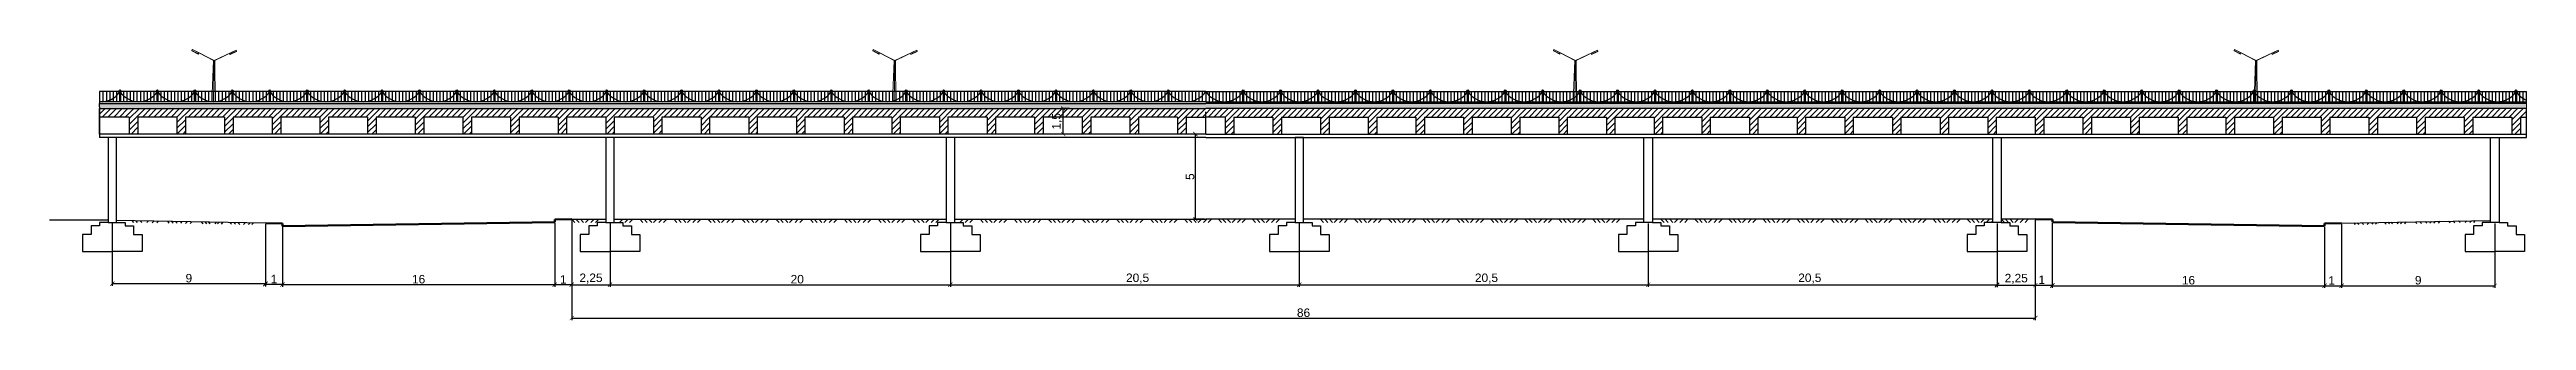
# Model space of a CAD drawing. Header units: millimetres. Extents: x -2825 to 30098, y -1816 to 5947.
# Drawn here: x -1452.1 to -1306.5, y -1067.6 to -1051.7 of the extents above; entities that cross this region are included whole.
import ezdxf

# ---------------------------------------------------------------- set-up
doc = ezdxf.new("R2010")
doc.units = ezdxf.units.MM
for name, color, linetype, lineweight in [('RAZMERU', 7, 'Continuous', 15), ('поперечник', 250, 'Continuous', 15), ('Текст', 7, 'Continuous', 20)]:
    doc.layers.add(name, color=color, linetype=linetype, lineweight=lineweight)
doc.styles.get("Standard").update_dxf_attribs({"font": 'arial.ttf'})
doc.dimstyles.new('Переход', dxfattribs={"dimscale": 0.1, "dimtxt": 5, "dimasz": 2.5, "dimexe": 1.25, "dimexo": 0.625, "dimtad": 1, "dimtxsty": 'Standard', "dimblk": 'ARCHTICK', "dimcen": 2.5, "dimadec": 0, "dimazin": 0, "dimtfac": 1, "dimtmove": 0, "dimatfit": 3, "dimldrblk": 'ARCHTICK', "dimfxl": 1, "dimarcsym": 0})

msp = doc.modelspace()

# ---------------------------------------------------------------- blocks, each defined once
blk = doc.blocks.new('25')
blk.add_lwpolyline([(0, 0), (0, 600)])
blk = doc.blocks.new('_ArchTick')
at = {"color": 0, "linetype": 'ByBlock', "const_width": 0.15}
blk.add_lwpolyline([(-0.5, -0.5), (0.5, 0.5)], dxfattribs=at)
blk = doc.blocks.new('*D728')
at = {"layer": 'Defpoints', "color": 0, "transparency": 16777216}
for p in [(-1384.72, -1056.69), (-1384.12, -1056.69), (-1384.12, -1061.69)]:
    blk.add_point(p, dxfattribs=at)
at = {"layer": 'RAZMERU', "color": 0, "lineweight": -2, "transparency": 16777216}
for p, q in [((-1384.18, -1056.69), (-1384.85, -1056.69)), ((-1384.72, -1061.69), (-1384.72, -1056.69)), ((-1384.18, -1061.69), (-1384.85, -1061.69))]:
    blk.add_line(p, q, dxfattribs=at)
at = {"layer": 'RAZMERU', "color": 0, "lineweight": -2, "transparency": 16777216, "xscale": 0.25, "yscale": 0.25, "zscale": 0.25}
for p, rotation in [((-1384.72, -1056.69), 90), ((-1384.72, -1061.69), 270)]:
    blk.add_blockref('_ArchTick', p, dxfattribs=dict(at, rotation=rotation))
at = {"layer": 'RAZMERU', "color": 0, "transparency": 16777216, "insert": (-1385.04, -1059.19), "char_height": 0.5, "attachment_point": 5, "rotation": 90}
blk.add_mtext('5', dxfattribs=at)
blk = doc.blocks.new('*D729')
at = {"layer": 'Defpoints', "color": 0, "transparency": 16777216}
for p in [(-1392.49, -1055.19), (-1392.07, -1055.19), (-1392.07, -1056.69)]:
    blk.add_point(p, dxfattribs=at)
at = {"layer": 'RAZMERU', "color": 0, "lineweight": -2, "transparency": 16777216}
for p, q in [((-1392.13, -1055.19), (-1392.61, -1055.19)), ((-1392.49, -1056.69), (-1392.49, -1055.19)), ((-1392.13, -1056.69), (-1392.61, -1056.69))]:
    blk.add_line(p, q, dxfattribs=at)
at = {"layer": 'RAZMERU', "color": 0, "lineweight": -2, "transparency": 16777216, "xscale": 0.25, "yscale": 0.25, "zscale": 0.25}
for p, rotation in [((-1392.49, -1055.19), 90), ((-1392.49, -1056.69), 270)]:
    blk.add_blockref('_ArchTick', p, dxfattribs=dict(at, rotation=rotation))
at = {"layer": 'RAZMERU', "color": 0, "transparency": 16777216, "insert": (-1392.85, -1055.94), "char_height": 0.5, "attachment_point": 5, "rotation": 90}
blk.add_mtext('1,5', dxfattribs=at)
blk = doc.blocks.new('*D730')
at = {"layer": 'Defpoints', "color": 0, "transparency": 16777216}
for p in [(-1419.12, -1061.89), (-1399.12, -1061.89), (-1399.12, -1065.54)]:
    blk.add_point(p, dxfattribs=at)
at = {"layer": 'RAZMERU', "color": 0, "lineweight": -2, "transparency": 16777216}
for p, q in [((-1419.12, -1061.95), (-1419.12, -1065.67)), ((-1399.12, -1061.95), (-1399.12, -1065.67)), ((-1419.12, -1065.54), (-1399.12, -1065.54))]:
    blk.add_line(p, q, dxfattribs=at)
at = {"layer": 'RAZMERU', "color": 0, "lineweight": -2, "transparency": 16777216, "xscale": 0.25, "yscale": 0.25, "zscale": 0.25, "rotation": 180}
blk.add_blockref('_ArchTick', (-1419.12, -1065.54), dxfattribs=at)
at = {"layer": 'RAZMERU', "color": 0, "lineweight": -2, "transparency": 16777216, "xscale": 0.25, "yscale": 0.25, "zscale": 0.25}
blk.add_blockref('_ArchTick', (-1399.12, -1065.54), dxfattribs=at)
at = {"layer": 'RAZMERU', "color": 0, "transparency": 16777216, "insert": (-1408.12, -1065.22), "char_height": 0.5, "attachment_point": 5}
blk.add_mtext('20', dxfattribs=at)
blk = doc.blocks.new('*D731')
at = {"layer": 'Defpoints', "color": 0, "transparency": 16777216}
for p in [(-1422.37, -1061.86), (-1421.37, -1061.69), (-1422.37, -1065.54)]:
    blk.add_point(p, dxfattribs=at)
at = {"layer": 'RAZMERU', "color": 0, "lineweight": -2, "transparency": 16777216}
for p, q in [((-1422.37, -1061.92), (-1422.37, -1065.67)), ((-1421.37, -1061.75), (-1421.37, -1065.67)), ((-1421.37, -1065.54), (-1422.37, -1065.54))]:
    blk.add_line(p, q, dxfattribs=at)
at = {"layer": 'RAZMERU', "color": 0, "lineweight": -2, "transparency": 16777216, "xscale": 0.25, "yscale": 0.25, "zscale": 0.25, "rotation": 180}
blk.add_blockref('_ArchTick', (-1422.37, -1065.54), dxfattribs=at)
at = {"layer": 'RAZMERU', "color": 0, "lineweight": -2, "transparency": 16777216, "xscale": 0.25, "yscale": 0.25, "zscale": 0.25}
blk.add_blockref('_ArchTick', (-1421.37, -1065.54), dxfattribs=at)
at = {"layer": 'RAZMERU', "color": 0, "transparency": 16777216, "insert": (-1421.87, -1065.23), "char_height": 0.5, "attachment_point": 5}
blk.add_mtext('1', dxfattribs=at)
blk = doc.blocks.new('*D732')
at = {"layer": 'Defpoints', "color": 0, "transparency": 16777216}
for p in [(-1438.37, -1062.1), (-1422.37, -1061.86), (-1438.37, -1065.54)]:
    blk.add_point(p, dxfattribs=at)
at = {"layer": 'RAZMERU', "color": 0, "lineweight": -2, "transparency": 16777216}
for p, q in [((-1438.37, -1062.16), (-1438.37, -1065.67)), ((-1422.37, -1061.92), (-1422.37, -1065.67)), ((-1422.37, -1065.54), (-1438.37, -1065.54))]:
    blk.add_line(p, q, dxfattribs=at)
at = {"layer": 'RAZMERU', "color": 0, "lineweight": -2, "transparency": 16777216, "xscale": 0.25, "yscale": 0.25, "zscale": 0.25, "rotation": 180}
blk.add_blockref('_ArchTick', (-1438.37, -1065.54), dxfattribs=at)
at = {"layer": 'RAZMERU', "color": 0, "lineweight": -2, "transparency": 16777216, "xscale": 0.25, "yscale": 0.25, "zscale": 0.25}
blk.add_blockref('_ArchTick', (-1422.37, -1065.54), dxfattribs=at)
at = {"layer": 'RAZMERU', "color": 0, "transparency": 16777216, "insert": (-1430.37, -1065.22), "char_height": 0.5, "attachment_point": 5}
blk.add_mtext('16', dxfattribs=at)
blk = doc.blocks.new('*D733')
at = {"layer": 'Defpoints', "color": 0, "transparency": 16777216}
for p in [(-1439.37, -1061.93), (-1438.37, -1061.95), (-1439.37, -1065.52)]:
    blk.add_point(p, dxfattribs=at)
at = {"layer": 'RAZMERU', "color": 0, "lineweight": -2, "transparency": 16777216}
for p, q in [((-1439.37, -1061.99), (-1439.37, -1065.65)), ((-1438.37, -1062.01), (-1438.37, -1065.65)), ((-1438.37, -1065.52), (-1439.37, -1065.52))]:
    blk.add_line(p, q, dxfattribs=at)
at = {"layer": 'RAZMERU', "color": 0, "lineweight": -2, "transparency": 16777216, "xscale": 0.25, "yscale": 0.25, "zscale": 0.25, "rotation": 180}
blk.add_blockref('_ArchTick', (-1439.37, -1065.52), dxfattribs=at)
at = {"layer": 'RAZMERU', "color": 0, "lineweight": -2, "transparency": 16777216, "xscale": 0.25, "yscale": 0.25, "zscale": 0.25}
blk.add_blockref('_ArchTick', (-1438.37, -1065.52), dxfattribs=at)
at = {"layer": 'RAZMERU', "color": 0, "transparency": 16777216, "insert": (-1438.87, -1065.21), "char_height": 0.5, "attachment_point": 5}
blk.add_mtext('1', dxfattribs=at)
blk = doc.blocks.new('*D734')
at = {"layer": 'Defpoints', "color": 0, "transparency": 16777216}
for p in [(-1448.37, -1061.89), (-1439.37, -1061.93), (-1448.37, -1065.48)]:
    blk.add_point(p, dxfattribs=at)
at = {"layer": 'RAZMERU', "color": 0, "lineweight": -2, "transparency": 16777216}
for p, q in [((-1448.37, -1061.95), (-1448.37, -1065.6)), ((-1439.37, -1061.99), (-1439.37, -1065.6)), ((-1439.37, -1065.48), (-1448.37, -1065.48))]:
    blk.add_line(p, q, dxfattribs=at)
at = {"layer": 'RAZMERU', "color": 0, "lineweight": -2, "transparency": 16777216, "xscale": 0.25, "yscale": 0.25, "zscale": 0.25, "rotation": 180}
blk.add_blockref('_ArchTick', (-1448.37, -1065.48), dxfattribs=at)
at = {"layer": 'RAZMERU', "color": 0, "lineweight": -2, "transparency": 16777216, "xscale": 0.25, "yscale": 0.25, "zscale": 0.25}
blk.add_blockref('_ArchTick', (-1439.37, -1065.48), dxfattribs=at)
at = {"layer": 'RAZMERU', "color": 0, "transparency": 16777216, "insert": (-1443.87, -1065.16), "char_height": 0.5, "attachment_point": 5}
blk.add_mtext('9', dxfattribs=at)
blk = doc.blocks.new('*D735')
at = {"layer": 'Defpoints', "color": 0, "transparency": 16777216}
for p in [(-1337.62, -1061.89), (-1335.37, -1061.69), (-1335.37, -1065.57)]:
    blk.add_point(p, dxfattribs=at)
at = {"layer": 'RAZMERU', "color": 0, "lineweight": -2, "transparency": 16777216}
for p, q in [((-1337.62, -1061.95), (-1337.62, -1065.69)), ((-1335.37, -1061.75), (-1335.37, -1065.69)), ((-1337.62, -1065.57), (-1335.37, -1065.57))]:
    blk.add_line(p, q, dxfattribs=at)
at = {"layer": 'RAZMERU', "color": 0, "lineweight": -2, "transparency": 16777216, "xscale": 0.25, "yscale": 0.25, "zscale": 0.25, "rotation": 180}
blk.add_blockref('_ArchTick', (-1337.62, -1065.57), dxfattribs=at)
at = {"layer": 'RAZMERU', "color": 0, "lineweight": -2, "transparency": 16777216, "xscale": 0.25, "yscale": 0.25, "zscale": 0.25}
blk.add_blockref('_ArchTick', (-1335.37, -1065.57), dxfattribs=at)
at = {"layer": 'RAZMERU', "color": 0, "transparency": 16777216, "insert": (-1336.49, -1065.2), "char_height": 0.5, "attachment_point": 5}
blk.add_mtext('2,25', dxfattribs=at)
blk = doc.blocks.new('*D736')
at = {"layer": 'Defpoints', "color": 0, "transparency": 16777216}
for p in [(-1335.37, -1061.69), (-1334.37, -1061.86), (-1334.37, -1065.57)]:
    blk.add_point(p, dxfattribs=at)
at = {"layer": 'RAZMERU', "color": 0, "lineweight": -2, "transparency": 16777216}
for p, q in [((-1335.37, -1061.75), (-1335.37, -1065.69)), ((-1334.37, -1061.92), (-1334.37, -1065.69)), ((-1335.37, -1065.57), (-1334.37, -1065.57))]:
    blk.add_line(p, q, dxfattribs=at)
at = {"layer": 'RAZMERU', "color": 0, "lineweight": -2, "transparency": 16777216, "xscale": 0.25, "yscale": 0.25, "zscale": 0.25, "rotation": 180}
blk.add_blockref('_ArchTick', (-1335.37, -1065.57), dxfattribs=at)
at = {"layer": 'RAZMERU', "color": 0, "lineweight": -2, "transparency": 16777216, "xscale": 0.25, "yscale": 0.25, "zscale": 0.25}
blk.add_blockref('_ArchTick', (-1334.37, -1065.57), dxfattribs=at)
at = {"layer": 'RAZMERU', "color": 0, "transparency": 16777216, "insert": (-1334.99, -1065.25), "char_height": 0.5, "attachment_point": 5}
blk.add_mtext('1', dxfattribs=at)
blk = doc.blocks.new('*D737')
at = {"layer": 'Defpoints', "color": 0, "transparency": 16777216}
for p in [(-1334.37, -1061.86), (-1318.37, -1062.1), (-1318.37, -1065.6)]:
    blk.add_point(p, dxfattribs=at)
at = {"layer": 'RAZMERU', "color": 0, "lineweight": -2, "transparency": 16777216}
for p, q in [((-1334.37, -1061.92), (-1334.37, -1065.73)), ((-1318.37, -1062.16), (-1318.37, -1065.73)), ((-1334.37, -1065.6), (-1318.37, -1065.6))]:
    blk.add_line(p, q, dxfattribs=at)
at = {"layer": 'RAZMERU', "color": 0, "lineweight": -2, "transparency": 16777216, "xscale": 0.25, "yscale": 0.25, "zscale": 0.25, "rotation": 180}
blk.add_blockref('_ArchTick', (-1334.37, -1065.6), dxfattribs=at)
at = {"layer": 'RAZMERU', "color": 0, "lineweight": -2, "transparency": 16777216, "xscale": 0.25, "yscale": 0.25, "zscale": 0.25}
blk.add_blockref('_ArchTick', (-1318.37, -1065.6), dxfattribs=at)
at = {"layer": 'RAZMERU', "color": 0, "transparency": 16777216, "insert": (-1326.37, -1065.28), "char_height": 0.5, "attachment_point": 5}
blk.add_mtext('16', dxfattribs=at)
blk = doc.blocks.new('*D738')
at = {"layer": 'Defpoints', "color": 0, "transparency": 16777216}
for p in [(-1318.37, -1062.1), (-1317.37, -1061.93), (-1317.37, -1065.6)]:
    blk.add_point(p, dxfattribs=at)
at = {"layer": 'RAZMERU', "color": 0, "lineweight": -2, "transparency": 16777216}
for p, q in [((-1318.37, -1062.16), (-1318.37, -1065.73)), ((-1317.37, -1061.99), (-1317.37, -1065.73)), ((-1318.37, -1065.6), (-1317.37, -1065.6))]:
    blk.add_line(p, q, dxfattribs=at)
at = {"layer": 'RAZMERU', "color": 0, "lineweight": -2, "transparency": 16777216, "xscale": 0.25, "yscale": 0.25, "zscale": 0.25, "rotation": 180}
blk.add_blockref('_ArchTick', (-1318.37, -1065.6), dxfattribs=at)
at = {"layer": 'RAZMERU', "color": 0, "lineweight": -2, "transparency": 16777216, "xscale": 0.25, "yscale": 0.25, "zscale": 0.25}
blk.add_blockref('_ArchTick', (-1317.37, -1065.6), dxfattribs=at)
at = {"layer": 'RAZMERU', "color": 0, "transparency": 16777216, "insert": (-1317.96, -1065.29), "char_height": 0.5, "attachment_point": 5}
blk.add_mtext('1', dxfattribs=at)
blk = doc.blocks.new('*D739')
at = {"layer": 'Defpoints', "color": 0, "transparency": 16777216}
for p in [(-1317.37, -1061.93), (-1308.37, -1061.89), (-1308.37, -1065.6)]:
    blk.add_point(p, dxfattribs=at)
at = {"layer": 'RAZMERU', "color": 0, "lineweight": -2, "transparency": 16777216}
for p, q in [((-1317.37, -1061.99), (-1317.37, -1065.73)), ((-1308.37, -1061.95), (-1308.37, -1065.73)), ((-1317.37, -1065.6), (-1308.37, -1065.6))]:
    blk.add_line(p, q, dxfattribs=at)
at = {"layer": 'RAZMERU', "color": 0, "lineweight": -2, "transparency": 16777216, "xscale": 0.25, "yscale": 0.25, "zscale": 0.25, "rotation": 180}
blk.add_blockref('_ArchTick', (-1317.37, -1065.6), dxfattribs=at)
at = {"layer": 'RAZMERU', "color": 0, "lineweight": -2, "transparency": 16777216, "xscale": 0.25, "yscale": 0.25, "zscale": 0.25}
blk.add_blockref('_ArchTick', (-1308.37, -1065.6), dxfattribs=at)
at = {"layer": 'RAZMERU', "color": 0, "transparency": 16777216, "insert": (-1312.87, -1065.28), "char_height": 0.5, "attachment_point": 5}
blk.add_mtext('9', dxfattribs=at)
blk = doc.blocks.new('*D740')
at = {"layer": 'Defpoints', "color": 0, "transparency": 16777216}
for p in [(-1421.37, -1061.69), (-1419.12, -1061.89), (-1419.12, -1065.54)]:
    blk.add_point(p, dxfattribs=at)
at = {"layer": 'RAZMERU', "color": 0, "lineweight": -2, "transparency": 16777216}
for p, q in [((-1421.37, -1061.75), (-1421.37, -1065.67)), ((-1419.12, -1061.95), (-1419.12, -1065.67)), ((-1421.37, -1065.54), (-1419.12, -1065.54))]:
    blk.add_line(p, q, dxfattribs=at)
at = {"layer": 'RAZMERU', "color": 0, "lineweight": -2, "transparency": 16777216, "xscale": 0.25, "yscale": 0.25, "zscale": 0.25, "rotation": 180}
blk.add_blockref('_ArchTick', (-1421.37, -1065.54), dxfattribs=at)
at = {"layer": 'RAZMERU', "color": 0, "lineweight": -2, "transparency": 16777216, "xscale": 0.25, "yscale": 0.25, "zscale": 0.25}
blk.add_blockref('_ArchTick', (-1419.12, -1065.54), dxfattribs=at)
at = {"layer": 'RAZMERU', "color": 0, "transparency": 16777216, "insert": (-1420.24, -1065.18), "char_height": 0.5, "attachment_point": 5}
blk.add_mtext('2,25', dxfattribs=at)
blk = doc.blocks.new('*D724')
at = {"layer": 'Defpoints', "color": 0, "transparency": 16777216}
for p in [(-1421.37, -1065.55), (-1335.37, -1065.55), (-1335.37, -1067.5)]:
    blk.add_point(p, dxfattribs=at)
at = {"layer": 'Текст', "color": 0, "lineweight": -2, "transparency": 16777216}
for p, q in [((-1421.37, -1065.61), (-1421.37, -1067.63)), ((-1335.37, -1065.61), (-1335.37, -1067.63)), ((-1421.37, -1067.5), (-1335.37, -1067.5))]:
    blk.add_line(p, q, dxfattribs=at)
at = {"layer": 'Текст', "color": 0, "lineweight": -2, "transparency": 16777216, "xscale": 0.25, "yscale": 0.25, "zscale": 0.25, "rotation": 180}
blk.add_blockref('_ArchTick', (-1421.37, -1067.5), dxfattribs=at)
at = {"layer": 'Текст', "color": 0, "lineweight": -2, "transparency": 16777216, "xscale": 0.25, "yscale": 0.25, "zscale": 0.25}
blk.add_blockref('_ArchTick', (-1335.37, -1067.5), dxfattribs=at)
at = {"layer": 'Текст', "color": 0, "transparency": 16777216, "insert": (-1378.37, -1067.19), "char_height": 0.5, "attachment_point": 5}
blk.add_mtext('86', dxfattribs=at)
blk = doc.blocks.new('*D725')
at = {"layer": 'Defpoints', "color": 0, "transparency": 16777216}
for p in [(-1358.12, -1061.89), (-1337.62, -1061.89), (-1337.62, -1065.54)]:
    blk.add_point(p, dxfattribs=at)
at = {"layer": 'RAZMERU', "color": 0, "lineweight": -2, "transparency": 16777216}
for p, q in [((-1358.12, -1061.95), (-1358.12, -1065.67)), ((-1337.62, -1061.95), (-1337.62, -1065.67)), ((-1358.12, -1065.54), (-1337.62, -1065.54))]:
    blk.add_line(p, q, dxfattribs=at)
at = {"layer": 'RAZMERU', "color": 0, "lineweight": -2, "transparency": 16777216, "xscale": 0.25, "yscale": 0.25, "zscale": 0.25, "rotation": 180}
blk.add_blockref('_ArchTick', (-1358.12, -1065.54), dxfattribs=at)
at = {"layer": 'RAZMERU', "color": 0, "lineweight": -2, "transparency": 16777216, "xscale": 0.25, "yscale": 0.25, "zscale": 0.25}
blk.add_blockref('_ArchTick', (-1337.62, -1065.54), dxfattribs=at)
at = {"layer": 'RAZMERU', "color": 0, "transparency": 16777216, "insert": (-1348.62, -1065.18), "char_height": 0.5, "attachment_point": 5}
blk.add_mtext('20,5', dxfattribs=at)
blk = doc.blocks.new('*D726')
at = {"layer": 'Defpoints', "color": 0, "transparency": 16777216}
for p in [(-1399.12, -1061.95), (-1378.62, -1061.89), (-1378.62, -1065.54)]:
    blk.add_point(p, dxfattribs=at)
at = {"layer": 'RAZMERU', "color": 0, "lineweight": -2, "transparency": 16777216}
for p, q in [((-1399.12, -1062.01), (-1399.12, -1065.67)), ((-1378.62, -1061.95), (-1378.62, -1065.67)), ((-1399.12, -1065.54), (-1378.62, -1065.54))]:
    blk.add_line(p, q, dxfattribs=at)
at = {"layer": 'RAZMERU', "color": 0, "lineweight": -2, "transparency": 16777216, "xscale": 0.25, "yscale": 0.25, "zscale": 0.25, "rotation": 180}
blk.add_blockref('_ArchTick', (-1399.12, -1065.54), dxfattribs=at)
at = {"layer": 'RAZMERU', "color": 0, "lineweight": -2, "transparency": 16777216, "xscale": 0.25, "yscale": 0.25, "zscale": 0.25}
blk.add_blockref('_ArchTick', (-1378.62, -1065.54), dxfattribs=at)
at = {"layer": 'RAZMERU', "color": 0, "transparency": 16777216, "insert": (-1388.12, -1065.18), "char_height": 0.5, "attachment_point": 5}
blk.add_mtext('20,5', dxfattribs=at)
blk = doc.blocks.new('*D727')
at = {"layer": 'Defpoints', "color": 0, "transparency": 16777216}
for p in [(-1378.62, -1062.01), (-1358.12, -1062.01), (-1358.12, -1065.54)]:
    blk.add_point(p, dxfattribs=at)
at = {"layer": 'RAZMERU', "color": 0, "lineweight": -2, "transparency": 16777216}
for p, q in [((-1378.62, -1062.07), (-1378.62, -1065.67)), ((-1358.12, -1062.07), (-1358.12, -1065.67)), ((-1378.62, -1065.54), (-1358.12, -1065.54))]:
    blk.add_line(p, q, dxfattribs=at)
at = {"layer": 'RAZMERU', "color": 0, "lineweight": -2, "transparency": 16777216, "xscale": 0.25, "yscale": 0.25, "zscale": 0.25, "rotation": 180}
blk.add_blockref('_ArchTick', (-1378.62, -1065.54), dxfattribs=at)
at = {"layer": 'RAZMERU', "color": 0, "lineweight": -2, "transparency": 16777216, "xscale": 0.25, "yscale": 0.25, "zscale": 0.25}
blk.add_blockref('_ArchTick', (-1358.12, -1065.54), dxfattribs=at)
at = {"layer": 'RAZMERU', "color": 0, "transparency": 16777216, "insert": (-1367.62, -1065.18), "char_height": 0.5, "attachment_point": 5}
blk.add_mtext('20,5', dxfattribs=at)

# ---------------------------------------------------------------- dimensions: what is measured, and where the dimension line sits
at = {"layer": 'RAZMERU'}
dim = msp.add_linear_dim(base=(-1392.48788, -1055.18599), p1=(-1392.06574, -1056.68599), p2=(-1392.06574, -1055.18599), angle=90, dimstyle='Переход', dxfattribs=at)
dim.commit()
dim.dimension.update_dxf_attribs({"geometry": '*D729', "text_midpoint": (-1392.48788, -1055.93599), "dimtype": 160})
dim = msp.add_linear_dim(base=(-1384.72172, -1056.68599), p1=(-1384.11886, -1061.68599), p2=(-1384.11886, -1056.68599), angle=90, dimstyle='Переход', dxfattribs=at)
dim.commit()
dim.dimension.update_dxf_attribs({"geometry": '*D728', "text_midpoint": (-1385.03848, -1059.18599)})
for base, p1, p2, picture, middle in [((-1448.36886, -1065.47624), (-1439.36886, -1061.92599), (-1448.36886, -1061.88599), '*D734', (-1443.86886, -1065.15845)), ((-1438.36886, -1065.54095), (-1422.36886, -1061.85599), (-1438.36886, -1062.09599), '*D732', (-1430.36886, -1065.22316)), ((-1419.11886, -1065.54095), (-1421.36886, -1061.68599), (-1419.11886, -1061.88599), '*D740', (-1420.24386, -1065.17797)), ((-1335.36886, -1065.56777), (-1337.61886, -1061.88599), (-1335.36886, -1061.68599), '*D735', (-1336.49386, -1065.20479)), ((-1318.36886, -1065.60117), (-1334.36886, -1061.85599), (-1318.36886, -1062.09599), '*D737', (-1326.36886, -1065.28338)), ((-1308.36886, -1065.60117), (-1317.36886, -1061.92599), (-1308.36886, -1061.88599), '*D739', (-1312.86886, -1065.28338))]:
    dim = msp.add_linear_dim(base=base, p1=p1, p2=p2, dimstyle='Переход', dxfattribs=at)
    dim.commit()
    dim.dimension.update_dxf_attribs({"geometry": picture, "text_midpoint": middle})
for base, p1, p2, picture, middle in [((-1439.36886, -1065.52457), (-1438.36886, -1061.94599), (-1439.36886, -1061.92599), '*D733', (-1438.86886, -1065.52457)), ((-1422.36886, -1065.54095), (-1421.36886, -1061.68599), (-1422.36886, -1061.85599), '*D731', (-1421.86886, -1065.54095)), ((-1399.11886, -1065.54095), (-1419.11886, -1061.88599), (-1399.11886, -1061.88599), '*D730', (-1408.11886, -1065.54095)), ((-1378.61886, -1065.54095), (-1399.11886, -1061.94849), (-1378.61886, -1061.88599), '*D726', (-1388.11886, -1065.54095)), ((-1358.11886, -1065.54095), (-1378.61886, -1062.01099), (-1358.11886, -1062.01099), '*D727', (-1367.61886, -1065.54095)), ((-1337.61886, -1065.54095), (-1358.11886, -1061.88599), (-1337.61886, -1061.88599), '*D725', (-1348.61886, -1065.54095)), ((-1334.36886, -1065.56777), (-1335.36886, -1061.68599), (-1334.36886, -1061.85599), '*D736', (-1334.98552, -1065.56777)), ((-1317.36886, -1065.60117), (-1318.36886, -1062.09599), (-1317.36886, -1061.92599), '*D738', (-1317.95686, -1065.60117))]:
    dim = msp.add_linear_dim(base=base, p1=p1, p2=p2, dimstyle='Переход', dxfattribs=at)
    dim.commit()
    dim.dimension.update_dxf_attribs({"geometry": picture, "text_midpoint": middle, "dimtype": 160})
at = {"layer": 'Текст', "color": 0}
dim = msp.add_linear_dim(base=(-1335.36886, -1067.50411), p1=(-1421.36886, -1065.55227), p2=(-1335.36886, -1065.55227), dimstyle='Переход', dxfattribs=at)
dim.commit()
dim.dimension.update_dxf_attribs({"geometry": '*D724', "text_midpoint": (-1378.36886, -1067.50411), "dimtype": 160})

# ---------------------------------------------------------------- hatches: boundary and pattern name
h = msp.add_hatch()
h.set_pattern_fill('SACNCR', color=256, scale=0.04, angle=90)
h.set_pattern_definition([(135, (1905.45264, 2905.56516), (-0.0673519209, -0.0673519209), []), (135, (1905.45264, 2905.63251), (-0.0673519209, -0.0673519209), [0, -0.09525])])
h.paths.add_polyline_path([(-1449.11886, -1055.18599), (-1449.11886, -1055.08599), (-1449.11886, -1054.98599), (-1449.11886, -1054.88599), (-1306.50891, -1054.88599), (-1306.50891, -1055.18599)])
h = msp.add_hatch()
h.set_pattern_fill('ANSI31', color=256, scale=0.075)
h.set_pattern_definition([(45, (1905.45264, 2905.56516), (-0.168379802, 0.168379802), [])])
h.paths.add_polyline_path([(-1441.76886, -1055.68599), (-1444.06886, -1055.68599), (-1444.06886, -1056.68599), (-1444.56886, -1056.68599), (-1444.56886, -1055.68599), (-1446.86886, -1055.68599), (-1446.86886, -1056.68599), (-1447.36886, -1056.68599), (-1447.36886, -1055.68599), (-1449.11886, -1055.68599), (-1449.11886, -1055.18599), (-1384.11886, -1055.18599), (-1384.11886, -1055.68599), (-1385.26886, -1055.68599), (-1385.26886, -1056.68599), (-1385.76886, -1056.68599), (-1385.76886, -1055.68599), (-1388.06886, -1055.68599), (-1388.06886, -1056.68599), (-1388.56886, -1056.68599), (-1388.56886, -1055.68599), (-1390.86886, -1055.68599), (-1390.86886, -1056.68599), (-1391.36886, -1056.68599), (-1391.36886, -1055.68599), (-1393.66886, -1055.68599), (-1393.66886, -1056.68599), (-1394.16886, -1056.68599), (-1394.16886, -1055.68599), (-1396.46886, -1055.68599), (-1396.46886, -1056.68599), (-1396.96886, -1056.68599), (-1396.96886, -1055.68599), (-1399.26886, -1055.68599), (-1399.26886, -1056.68599), (-1399.76886, -1056.68599), (-1399.76886, -1055.68599), (-1402.06886, -1055.68599), (-1402.06886, -1056.68599), (-1402.56886, -1056.68599), (-1402.56886, -1055.68599), (-1404.86886, -1055.68599), (-1404.86886, -1056.68599), (-1405.36886, -1056.68599), (-1405.36886, -1055.68599), (-1407.66886, -1055.68599), (-1407.66886, -1056.68599), (-1408.16886, -1056.68599), (-1408.16886, -1055.68599), (-1410.46886, -1055.68599), (-1410.46886, -1056.68599), (-1410.96886, -1056.68599), (-1410.96886, -1055.68599), (-1413.26886, -1055.68599), (-1413.26886, -1056.68599), (-1413.76886, -1056.68599), (-1413.76886, -1055.68599), (-1416.06886, -1055.68599), (-1416.06886, -1056.68599), (-1416.56886, -1056.68599), (-1416.56886, -1055.68599), (-1418.86886, -1055.68599), (-1418.86886, -1056.68599), (-1419.36886, -1056.68599), (-1419.36886, -1055.68599), (-1421.66886, -1055.68599), (-1421.66886, -1056.68599), (-1422.16886, -1056.68599), (-1422.16886, -1055.68599), (-1424.46886, -1055.68599), (-1424.46886, -1056.68599), (-1424.96886, -1056.68599), (-1424.96886, -1055.68599), (-1427.26886, -1055.68599), (-1427.26886, -1056.68599), (-1427.76886, -1056.68599), (-1427.76886, -1055.68599), (-1430.06886, -1055.68599), (-1430.06886, -1056.68599), (-1430.56886, -1056.68599), (-1430.56886, -1055.68599), (-1432.86886, -1055.68599), (-1432.86886, -1056.68599), (-1433.36886, -1056.68599), (-1433.36886, -1055.68599), (-1435.66886, -1055.68599), (-1435.66886, -1056.68599), (-1436.16886, -1056.68599), (-1436.16886, -1055.68599), (-1438.46886, -1055.68599), (-1438.46886, -1056.68599), (-1438.96886, -1056.68599), (-1438.96886, -1055.68599), (-1441.26886, -1055.68599), (-1441.26886, -1056.68599), (-1441.76886, -1056.68599)])
h = msp.add_hatch()
h.set_pattern_fill('ANSI31', color=256, scale=0.075)
h.set_pattern_definition([(45, (-1430.07342, -687.5665), (-0.1683798, 0.1683798), [])])
h.paths.add_polyline_path([(-1306.50891, -1055.18599), (-1321.36886, -1055.18599), (-1321.36886, -1055.68599), (-1321.36886, -1056.68599), (-1320.86886, -1056.68599), (-1320.86886, -1055.68599), (-1318.56886, -1055.68599), (-1318.56886, -1056.68599), (-1318.06886, -1056.68599), (-1318.06886, -1055.68599), (-1315.76886, -1055.68599), (-1315.76886, -1056.68599), (-1315.26886, -1056.68599), (-1315.26886, -1055.68599), (-1312.96886, -1055.68599), (-1312.96886, -1056.68599), (-1312.46886, -1056.68599), (-1312.46886, -1055.68599), (-1310.16886, -1055.68599), (-1310.16886, -1056.68599), (-1309.66886, -1056.68599), (-1309.66886, -1055.68599), (-1307.36886, -1055.68599), (-1307.36886, -1056.68599), (-1306.86886, -1056.68599), (-1306.86886, -1055.68599), (-1306.50891, -1055.68599)])
h.paths.add_polyline_path([(-1321.36886, -1055.68599), (-1321.36886, -1055.18599), (-1384.11886, -1055.18599), (-1384.11886, -1055.68599), (-1382.96886, -1055.68599), (-1382.96886, -1056.68599), (-1382.46886, -1056.68599), (-1382.46886, -1055.68599), (-1380.16886, -1055.68599), (-1380.16886, -1056.68599), (-1379.66886, -1056.68599), (-1379.66886, -1055.68599), (-1377.36886, -1055.68599), (-1377.36886, -1056.68599), (-1376.86886, -1056.68599), (-1376.86886, -1055.68599), (-1374.56886, -1055.68599), (-1374.56886, -1056.68599), (-1374.06886, -1056.68599), (-1374.06886, -1055.68599), (-1371.76886, -1055.68599), (-1371.76886, -1056.68599), (-1371.26886, -1056.68599), (-1371.26886, -1055.68599), (-1368.96886, -1055.68599), (-1368.96886, -1056.68599), (-1368.46886, -1056.68599), (-1368.46886, -1055.68599), (-1366.16886, -1055.68599), (-1366.16886, -1056.68599), (-1365.66886, -1056.68599), (-1365.66886, -1055.68599), (-1363.36886, -1055.68599), (-1363.36886, -1056.68599), (-1362.86886, -1056.68599), (-1362.86886, -1055.68599), (-1360.56886, -1055.68599), (-1360.56886, -1056.68599), (-1360.06886, -1056.68599), (-1360.06886, -1055.68599), (-1357.76886, -1055.68599), (-1357.76886, -1056.68599), (-1357.26886, -1056.68599), (-1357.26886, -1055.68599), (-1354.96886, -1055.68599), (-1354.96886, -1056.68599), (-1354.46886, -1056.68599), (-1354.46886, -1055.68599), (-1352.16886, -1055.68599), (-1352.16886, -1056.68599), (-1351.66886, -1056.68599), (-1351.66886, -1055.68599), (-1349.36886, -1055.68599), (-1349.36886, -1056.68599), (-1348.86886, -1056.68599), (-1348.86886, -1055.68599), (-1346.56886, -1055.68599), (-1346.56886, -1056.68599), (-1346.06886, -1056.68599), (-1346.06886, -1055.68599), (-1343.76886, -1055.68599), (-1343.76886, -1056.68599), (-1343.26886, -1056.68599), (-1343.26886, -1055.68599), (-1340.96886, -1055.68599), (-1340.96886, -1056.68599), (-1340.46886, -1056.68599), (-1340.46886, -1055.68599), (-1338.16886, -1055.68599), (-1338.16886, -1056.68599), (-1337.66886, -1056.68599), (-1337.66886, -1055.68599), (-1335.36886, -1055.68599), (-1335.36886, -1056.68599), (-1334.86886, -1056.68599), (-1334.86886, -1055.68599), (-1332.56886, -1055.68599), (-1332.56886, -1056.68599), (-1332.06886, -1056.68599), (-1332.06886, -1055.68599), (-1329.76886, -1055.68599), (-1329.76886, -1056.68599), (-1329.26886, -1056.68599), (-1329.26886, -1055.68599), (-1326.96886, -1055.68599), (-1326.96886, -1056.68599), (-1326.46886, -1056.68599), (-1326.46886, -1055.68599), (-1324.16886, -1055.68599), (-1324.16886, -1056.68599), (-1323.66886, -1056.68599), (-1323.66886, -1055.68599)])

# ---------------------------------------------------------------- linework, layer by layer
for p, q in [((-1449.11886, -1054.98599), (-1449.11886, -1054.88599)), ((-1449.11886, -1054.88599), (-1384.11886, -1054.88599)), ((-1449.11886, -1055.08599), (-1449.11886, -1054.98599)), ((-1384.11886, -1054.78599), (-1306.50891, -1054.78599)), ((-1306.50891, -1054.88599), (-1384.11886, -1054.88599)), ((-1447.36886, -1055.68599), (-1447.36886, -1056.68599)), ((-1446.86886, -1055.68599), (-1446.86886, -1056.68599)), ((-1444.56886, -1055.68599), (-1444.56886, -1056.68599)), ((-1444.06886, -1055.68599), (-1444.06886, -1056.68599)), ((-1441.76886, -1055.68599), (-1441.76886, -1056.68599)), ((-1441.26886, -1055.68599), (-1441.26886, -1056.68599)), ((-1438.96886, -1055.68599), (-1438.96886, -1056.68599)), ((-1438.46886, -1055.68599), (-1438.46886, -1056.68599)), ((-1436.16886, -1055.68599), (-1436.16886, -1056.68599)), ((-1435.66886, -1055.68599), (-1435.66886, -1056.68599)), ((-1433.36886, -1055.68599), (-1433.36886, -1056.68599)), ((-1432.86886, -1055.68599), (-1432.86886, -1056.68599)), ((-1430.56886, -1055.68599), (-1430.56886, -1056.68599)), ((-1430.06886, -1055.68599), (-1430.06886, -1056.68599)), ((-1427.76886, -1055.68599), (-1427.76886, -1056.68599)), ((-1427.26886, -1055.68599), (-1427.26886, -1056.68599)), ((-1424.96886, -1055.68599), (-1424.96886, -1056.68599)), ((-1424.46886, -1055.68599), (-1424.46886, -1056.68599)), ((-1422.16886, -1055.68599), (-1422.16886, -1056.68599)), ((-1421.66886, -1055.68599), (-1421.66886, -1056.68599)), ((-1419.36886, -1055.68599), (-1419.36886, -1056.68599)), ((-1418.86886, -1055.68599), (-1418.86886, -1056.68599)), ((-1416.56886, -1055.68599), (-1416.56886, -1056.68599)), ((-1416.06886, -1055.68599), (-1416.06886, -1056.68599)), ((-1413.76886, -1055.68599), (-1413.76886, -1056.68599)), ((-1413.26886, -1055.68599), (-1413.26886, -1056.68599)), ((-1410.96886, -1055.68599), (-1410.96886, -1056.68599)), ((-1410.46886, -1055.68599), (-1410.46886, -1056.68599)), ((-1408.16886, -1055.68599), (-1408.16886, -1056.68599)), ((-1407.66886, -1055.68599), (-1407.66886, -1056.68599)), ((-1405.36886, -1055.68599), (-1405.36886, -1056.68599)), ((-1404.86886, -1055.68599), (-1404.86886, -1056.68599)), ((-1402.56886, -1055.68599), (-1402.56886, -1056.68599)), ((-1402.06886, -1055.68599), (-1402.06886, -1056.68599)), ((-1399.76886, -1055.68599), (-1399.76886, -1056.68599)), ((-1399.26886, -1055.68599), (-1399.26886, -1056.68599)), ((-1396.96886, -1055.68599), (-1396.96886, -1056.68599)), ((-1396.46886, -1055.68599), (-1396.46886, -1056.68599)), ((-1394.16886, -1055.68599), (-1394.16886, -1056.68599)), ((-1393.66886, -1055.68599), (-1393.66886, -1056.68599)), ((-1391.36886, -1055.68599), (-1391.36886, -1056.68599)), ((-1390.86886, -1055.68599), (-1390.86886, -1056.68599)), ((-1388.56886, -1055.68599), (-1388.56886, -1056.68599)), ((-1388.06886, -1055.68599), (-1388.06886, -1056.68599)), ((-1385.76886, -1055.68599), (-1385.76886, -1056.68599)), ((-1385.26886, -1055.68599), (-1385.26886, -1056.68599)), ((-1382.96886, -1055.68599), (-1382.96886, -1056.68599)), ((-1382.46886, -1055.68599), (-1382.46886, -1056.68599)), ((-1380.16886, -1055.68599), (-1380.16886, -1056.68599)), ((-1379.66886, -1055.68599), (-1379.66886, -1056.68599)), ((-1377.36886, -1055.68599), (-1377.36886, -1056.68599)), ((-1376.86886, -1055.68599), (-1376.86886, -1056.68599)), ((-1374.56886, -1055.68599), (-1374.56886, -1056.68599)), ((-1374.06886, -1055.68599), (-1374.06886, -1056.68599)), ((-1371.76886, -1055.68599), (-1371.76886, -1056.68599)), ((-1371.26886, -1055.68599), (-1371.26886, -1056.68599)), ((-1368.96886, -1055.68599), (-1368.96886, -1056.68599)), ((-1368.46886, -1055.68599), (-1368.46886, -1056.68599)), ((-1366.16886, -1055.68599), (-1366.16886, -1056.68599)), ((-1365.66886, -1055.68599), (-1365.66886, -1056.68599)), ((-1363.36886, -1055.68599), (-1363.36886, -1056.68599)), ((-1362.86886, -1055.68599), (-1362.86886, -1056.68599)), ((-1360.56886, -1055.68599), (-1360.56886, -1056.68599)), ((-1360.06886, -1055.68599), (-1360.06886, -1056.68599)), ((-1357.76886, -1055.68599), (-1357.76886, -1056.68599)), ((-1357.26886, -1055.68599), (-1357.26886, -1056.68599)), ((-1354.96886, -1055.68599), (-1354.96886, -1056.68599)), ((-1354.46886, -1055.68599), (-1354.46886, -1056.68599)), ((-1352.16886, -1055.68599), (-1352.16886, -1056.68599)), ((-1351.66886, -1055.68599), (-1351.66886, -1056.68599)), ((-1349.36886, -1055.68599), (-1349.36886, -1056.68599)), ((-1348.86886, -1055.68599), (-1348.86886, -1056.68599)), ((-1346.56886, -1055.68599), (-1346.56886, -1056.68599)), ((-1346.06886, -1055.68599), (-1346.06886, -1056.68599)), ((-1343.76886, -1055.68599), (-1343.76886, -1056.68599)), ((-1343.26886, -1055.68599), (-1343.26886, -1056.68599)), ((-1340.96886, -1055.68599), (-1340.96886, -1056.68599)), ((-1340.46886, -1055.68599), (-1340.46886, -1056.68599)), ((-1338.16886, -1055.68599), (-1338.16886, -1056.68599)), ((-1337.66886, -1055.68599), (-1337.66886, -1056.68599)), ((-1335.36886, -1055.68599), (-1335.36886, -1056.68599)), ((-1334.86886, -1055.68599), (-1334.86886, -1056.68599)), ((-1332.56886, -1055.68599), (-1332.56886, -1056.68599)), ((-1332.06886, -1055.68599), (-1332.06886, -1056.68599)), ((-1329.76886, -1055.68599), (-1329.76886, -1056.68599)), ((-1329.26886, -1055.68599), (-1329.26886, -1056.68599)), ((-1326.96886, -1055.68599), (-1326.96886, -1056.68599)), ((-1326.46886, -1055.68599), (-1326.46886, -1056.68599)), ((-1324.16886, -1055.68599), (-1324.16886, -1056.68599)), ((-1323.66886, -1055.68599), (-1323.66886, -1056.68599)), ((-1321.36886, -1055.68599), (-1321.36886, -1056.68599)), ((-1320.86886, -1055.68599), (-1320.86886, -1056.68599)), ((-1318.56886, -1055.68599), (-1318.56886, -1056.68599)), ((-1318.06886, -1055.68599), (-1318.06886, -1056.68599)), ((-1315.76886, -1055.68599), (-1315.76886, -1056.68599)), ((-1315.26886, -1055.68599), (-1315.26886, -1056.68599)), ((-1312.96886, -1055.68599), (-1312.96886, -1056.68599)), ((-1312.46886, -1055.68599), (-1312.46886, -1056.68599)), ((-1310.16886, -1055.68599), (-1310.16886, -1056.68599)), ((-1309.66886, -1055.68599), (-1309.66886, -1056.68599)), ((-1307.36886, -1055.68599), (-1307.36886, -1056.68599)), ((-1306.86886, -1055.68599), (-1306.86886, -1056.68599))]:
    msp.add_line(p, q)
for points in [[(-1384.11886, -1054.18599), (-1449.11886, -1054.18599)], [(-1384.11886, -1054.78599), (-1449.11886, -1054.78599), (-1449.11886, -1054.88599)], [(-1449.11886, -1055.08599), (-1449.11886, -1056.88599)], [(-1449.11886, -1056.68599), (-1449.11886, -1055.18599), (-1384.11886, -1055.18599)], [(-1384.11886, -1054.18599), (-1306.50891, -1054.18599)], [(-1306.50891, -1056.88599), (-1306.50891, -1055.18599), (-1384.11886, -1055.18599)], [(-1447.36886, -1055.68599), (-1449.11886, -1055.68599)], [(-1444.56886, -1055.68599), (-1446.86886, -1055.68599)], [(-1441.76886, -1055.68599), (-1444.06886, -1055.68599)], [(-1438.96886, -1055.68599), (-1441.26886, -1055.68599)], [(-1436.16886, -1055.68599), (-1438.46886, -1055.68599)], [(-1433.36886, -1055.68599), (-1435.66886, -1055.68599)], [(-1430.56886, -1055.68599), (-1432.86886, -1055.68599)], [(-1427.76886, -1055.68599), (-1430.06886, -1055.68599)], [(-1424.96886, -1055.68599), (-1427.26886, -1055.68599)], [(-1422.16886, -1055.68599), (-1424.46886, -1055.68599)], [(-1419.36886, -1055.68599), (-1421.66886, -1055.68599)], [(-1416.56886, -1055.68599), (-1418.86886, -1055.68599)], [(-1413.76886, -1055.68599), (-1416.06886, -1055.68599)], [(-1410.96886, -1055.68599), (-1413.26886, -1055.68599)], [(-1408.16886, -1055.68599), (-1410.46886, -1055.68599)], [(-1405.36886, -1055.68599), (-1407.66886, -1055.68599)], [(-1402.56886, -1055.68599), (-1404.86886, -1055.68599)], [(-1399.76886, -1055.68599), (-1402.06886, -1055.68599)], [(-1396.96886, -1055.68599), (-1399.26886, -1055.68599)], [(-1394.16886, -1055.68599), (-1396.46886, -1055.68599)], [(-1391.36886, -1055.68599), (-1393.66886, -1055.68599)], [(-1388.56886, -1055.68599), (-1390.86886, -1055.68599)], [(-1385.76886, -1055.68599), (-1388.06886, -1055.68599)], [(-1385.26886, -1055.68599), (-1384.11886, -1055.68599)], [(-1384.11886, -1056.68599), (-1384.11886, -1055.38599)], [(-1384.11886, -1056.68599), (-1384.11886, -1055.38599)], [(-1382.96886, -1055.68599), (-1384.11886, -1055.68599)], [(-1382.46886, -1055.68599), (-1380.16886, -1055.68599)], [(-1379.66886, -1055.68599), (-1377.36886, -1055.68599)], [(-1376.86886, -1055.68599), (-1374.56886, -1055.68599)], [(-1374.06886, -1055.68599), (-1371.76886, -1055.68599)], [(-1371.26886, -1055.68599), (-1368.96886, -1055.68599)], [(-1368.46886, -1055.68599), (-1366.16886, -1055.68599)], [(-1365.66886, -1055.68599), (-1363.36886, -1055.68599)], [(-1362.86886, -1055.68599), (-1360.56886, -1055.68599)], [(-1360.06886, -1055.68599), (-1357.76886, -1055.68599)], [(-1357.26886, -1055.68599), (-1354.96886, -1055.68599)], [(-1354.46886, -1055.68599), (-1352.16886, -1055.68599)], [(-1351.66886, -1055.68599), (-1349.36886, -1055.68599)], [(-1348.86886, -1055.68599), (-1346.56886, -1055.68599)], [(-1346.06886, -1055.68599), (-1343.76886, -1055.68599)], [(-1343.26886, -1055.68599), (-1340.96886, -1055.68599)], [(-1340.46886, -1055.68599), (-1338.16886, -1055.68599)], [(-1337.66886, -1055.68599), (-1335.36886, -1055.68599)], [(-1334.86886, -1055.68599), (-1332.56886, -1055.68599)], [(-1332.06886, -1055.68599), (-1329.76886, -1055.68599)], [(-1329.26886, -1055.68599), (-1326.96886, -1055.68599)], [(-1326.46886, -1055.68599), (-1324.16886, -1055.68599)], [(-1323.66886, -1055.68599), (-1321.36886, -1055.68599)], [(-1320.86886, -1055.68599), (-1319.11886, -1055.68599)], [(-1320.86886, -1055.68599), (-1318.56886, -1055.68599)], [(-1318.06886, -1055.68599), (-1315.76886, -1055.68599)], [(-1318.06886, -1055.68599), (-1315.76886, -1055.68599)], [(-1315.26886, -1055.68599), (-1312.96886, -1055.68599)], [(-1315.26886, -1055.68599), (-1312.96886, -1055.68599)], [(-1312.46886, -1055.68599), (-1310.16886, -1055.68599)], [(-1312.46886, -1055.68599), (-1310.16886, -1055.68599)], [(-1309.66886, -1055.68599), (-1307.36886, -1055.68599)], [(-1309.66886, -1055.68599), (-1307.36886, -1055.68599)], [(-1306.86886, -1055.68599), (-1306.50891, -1055.68599)], [(-1384.11886, -1056.68599), (-1449.11886, -1056.68599)], [(-1384.11886, -1056.88599), (-1449.11886, -1056.88599)], [(-1448.11886, -1061.88599), (-1448.11886, -1056.88599), (-1448.61886, -1056.88599), (-1448.61886, -1061.88599), (-1448.11886, -1061.88599)], [(-1418.86886, -1061.88599), (-1418.86886, -1056.88599), (-1419.36886, -1056.88599), (-1419.36886, -1061.88599), (-1418.86886, -1061.88599)], [(-1398.86886, -1061.88599), (-1398.86886, -1056.88599), (-1399.36886, -1056.88599), (-1399.36886, -1061.88599), (-1398.86886, -1061.88599)], [(-1384.11886, -1056.68599), (-1306.50891, -1056.68599)], [(-1384.11886, -1056.88599), (-1306.50891, -1056.88599)], [(-1378.36886, -1061.88599), (-1378.36886, -1056.88599), (-1378.86886, -1056.88599), (-1378.86886, -1061.88599), (-1378.36886, -1061.88599)], [(-1358.36886, -1061.88599), (-1358.36886, -1056.88599), (-1357.86886, -1056.88599), (-1357.86886, -1061.88599), (-1358.36886, -1061.88599)], [(-1337.86886, -1061.88599), (-1337.86886, -1056.88599), (-1337.36886, -1056.88599), (-1337.36886, -1061.88599), (-1337.86886, -1061.88599)], [(-1308.61886, -1061.88599), (-1308.61886, -1056.88599), (-1308.11886, -1056.88599), (-1308.11886, -1061.88599), (-1308.61886, -1061.88599)], [(-1448.61886, -1061.74295), (-1452.05589, -1061.74295)], [(-1448.61886, -1061.88599), (-1449.11886, -1061.88599), (-1449.11886, -1062.08599), (-1449.61886, -1062.08599), (-1449.61886, -1062.58599), (-1450.11886, -1062.58599), (-1450.11886, -1063.58599), (-1448.36886, -1063.58599)], [(-1448.11886, -1061.88599), (-1447.61886, -1061.88599), (-1447.61886, -1062.08599), (-1447.11886, -1062.08599), (-1447.11886, -1062.58599), (-1446.61886, -1062.58599), (-1446.61886, -1063.58599), (-1448.36886, -1063.58599)], [(-1439.36886, -1061.92599), (-1448.11886, -1061.7574)], [(-1447.21418, -1061.77483), (-1447.12175, -1061.87663)], [(-1446.99459, -1061.77907), (-1446.90216, -1061.88086)], [(-1446.72683, -1061.78422), (-1446.6344, -1061.88602)], [(-1446.23764, -1061.79365), (-1446.33203, -1061.89185)], [(-1445.92675, -1061.79964), (-1446.02113, -1061.89784)], [(-1445.65409, -1061.80489), (-1445.74848, -1061.90309)], [(-1445.13271, -1061.81494), (-1445.04028, -1061.91674)], [(-1444.88453, -1061.81972), (-1444.7921, -1061.92152)], [(-1444.65285, -1061.82418), (-1444.56042, -1061.92598)], [(-1444.27401, -1061.83148), (-1444.36839, -1061.92968)], [(-1443.96311, -1061.83747), (-1444.0575, -1061.93567)], [(-1443.69046, -1061.84273), (-1443.78484, -1061.94093)], [(-1443.14971, -1061.85314), (-1443.05728, -1061.95494)], [(-1442.91988, -1061.85757), (-1442.82745, -1061.95937)], [(-1442.72058, -1061.86141), (-1442.62815, -1061.96321)], [(-1442.25681, -1061.87035), (-1442.3512, -1061.96855)], [(-1442.08625, -1061.87363), (-1442.18064, -1061.97183)], [(-1441.88319, -1061.87755), (-1441.97757, -1061.97575)], [(-1441.45257, -1061.88584), (-1441.36014, -1061.98764)], [(-1441.23019, -1061.89013), (-1441.13776, -1061.99193)], [(-1440.96591, -1061.89522), (-1440.87348, -1061.99702)], [(-1440.56175, -1061.90301), (-1440.65614, -1062.00121)], [(-1440.27473, -1061.90854), (-1440.36911, -1062.00674)], [(-1440.07829, -1061.91232), (-1440.17268, -1062.01052)], [(-1421.36886, -1061.68599), (-1419.36886, -1061.68599)], [(-1421.36886, -1061.68599), (-1419.36886, -1061.68599)], [(-1421.36886, -1061.68599), (-1421.18726, -1061.88599)], [(-1421.12168, -1061.68599), (-1420.94008, -1061.88599)], [(-1419.36886, -1061.88599), (-1419.86886, -1061.88599), (-1419.86886, -1062.08599), (-1420.36886, -1062.08599), (-1420.36886, -1062.58599), (-1420.86886, -1062.58599), (-1420.86886, -1063.58599), (-1419.11886, -1063.58599)], [(-1420.85234, -1061.68599), (-1420.67075, -1061.88599)], [(-1420.37424, -1061.68599), (-1420.56647, -1061.88599)], [(-1420.05759, -1061.68599), (-1420.24982, -1061.88599)], [(-1419.77988, -1061.68599), (-1419.97212, -1061.88599)], [(-1418.86886, -1061.88599), (-1418.36886, -1061.88599), (-1418.36886, -1062.08599), (-1417.86886, -1062.08599), (-1417.86886, -1062.58599), (-1417.36886, -1062.58599), (-1417.36886, -1063.58599), (-1419.11886, -1063.58599)], [(-1418.86886, -1061.68599), (-1399.36886, -1061.68599)], [(-1418.37424, -1061.68599), (-1418.56647, -1061.88599)], [(-1418.05759, -1061.68599), (-1418.24982, -1061.88599)], [(-1417.77988, -1061.68599), (-1417.97212, -1061.88599)], [(-1417.36886, -1061.68599), (-1417.18726, -1061.88599)], [(-1417.12168, -1061.68599), (-1416.94008, -1061.88599)], [(-1416.85234, -1061.68599), (-1416.67075, -1061.88599)], [(-1416.37424, -1061.68599), (-1416.56647, -1061.88599)], [(-1416.05759, -1061.68599), (-1416.24982, -1061.88599)], [(-1415.77988, -1061.68599), (-1415.97212, -1061.88599)], [(-1415.36886, -1061.68599), (-1415.18726, -1061.88599)], [(-1415.12168, -1061.68599), (-1414.94008, -1061.88599)], [(-1414.85234, -1061.68599), (-1414.67075, -1061.88599)], [(-1414.37424, -1061.68599), (-1414.56647, -1061.88599)], [(-1414.05759, -1061.68599), (-1414.24982, -1061.88599)], [(-1413.77988, -1061.68599), (-1413.97212, -1061.88599)], [(-1413.36886, -1061.68599), (-1413.18726, -1061.88599)], [(-1413.12168, -1061.68599), (-1412.94008, -1061.88599)], [(-1412.85234, -1061.68599), (-1412.67075, -1061.88599)], [(-1412.37424, -1061.68599), (-1412.56647, -1061.88599)], [(-1412.05759, -1061.68599), (-1412.24982, -1061.88599)], [(-1411.77988, -1061.68599), (-1411.97212, -1061.88599)], [(-1411.36886, -1061.68599), (-1411.18726, -1061.88599)], [(-1411.12168, -1061.68599), (-1410.94008, -1061.88599)], [(-1410.85234, -1061.68599), (-1410.67075, -1061.88599)], [(-1410.37424, -1061.68599), (-1410.56647, -1061.88599)], [(-1410.05759, -1061.68599), (-1410.24982, -1061.88599)], [(-1409.77988, -1061.68599), (-1409.97212, -1061.88599)], [(-1409.36886, -1061.68599), (-1409.18726, -1061.88599)], [(-1409.12168, -1061.68599), (-1408.94008, -1061.88599)], [(-1408.85234, -1061.68599), (-1408.67075, -1061.88599)], [(-1408.37424, -1061.68599), (-1408.56647, -1061.88599)], [(-1408.05759, -1061.68599), (-1408.24982, -1061.88599)], [(-1407.77988, -1061.68599), (-1407.97212, -1061.88599)], [(-1407.36886, -1061.68599), (-1407.18726, -1061.88599)], [(-1407.12168, -1061.68599), (-1406.94008, -1061.88599)], [(-1406.85234, -1061.68599), (-1406.67075, -1061.88599)], [(-1406.37424, -1061.68599), (-1406.56647, -1061.88599)], [(-1406.05759, -1061.68599), (-1406.24982, -1061.88599)], [(-1405.77988, -1061.68599), (-1405.97212, -1061.88599)], [(-1405.36886, -1061.68599), (-1405.18726, -1061.88599)], [(-1405.12168, -1061.68599), (-1404.94008, -1061.88599)], [(-1404.85234, -1061.68599), (-1404.67075, -1061.88599)], [(-1404.37424, -1061.68599), (-1404.56647, -1061.88599)], [(-1404.05759, -1061.68599), (-1404.24982, -1061.88599)], [(-1403.77988, -1061.68599), (-1403.97212, -1061.88599)], [(-1403.36886, -1061.68599), (-1403.18726, -1061.88599)], [(-1403.12168, -1061.68599), (-1402.94008, -1061.88599)], [(-1402.85234, -1061.68599), (-1402.67075, -1061.88599)], [(-1402.37424, -1061.68599), (-1402.56647, -1061.88599)], [(-1402.05759, -1061.68599), (-1402.24982, -1061.88599)], [(-1401.77988, -1061.68599), (-1401.97212, -1061.88599)], [(-1401.36886, -1061.68599), (-1401.18726, -1061.88599)], [(-1401.12168, -1061.68599), (-1400.94008, -1061.88599)], [(-1399.36886, -1061.88599), (-1399.86886, -1061.88599), (-1399.86886, -1062.08599), (-1400.36886, -1062.08599), (-1400.36886, -1062.58599), (-1400.86886, -1062.58599), (-1400.86886, -1063.58599), (-1399.11886, -1063.58599)], [(-1400.85234, -1061.68599), (-1400.67075, -1061.88599)], [(-1400.37424, -1061.68599), (-1400.56647, -1061.88599)], [(-1400.05759, -1061.68599), (-1400.24982, -1061.88599)], [(-1399.77988, -1061.68599), (-1399.97212, -1061.88599)], [(-1398.86886, -1061.88599), (-1398.36886, -1061.88599), (-1398.36886, -1062.08599), (-1397.86886, -1062.08599), (-1397.86886, -1062.58599), (-1397.36886, -1062.58599), (-1397.36886, -1063.58599), (-1399.11886, -1063.58599)], [(-1398.86886, -1061.68599), (-1384.11886, -1061.68599)], [(-1398.37424, -1061.68599), (-1398.56647, -1061.88599)], [(-1398.05759, -1061.68599), (-1398.24982, -1061.88599)], [(-1397.77988, -1061.68599), (-1397.97212, -1061.88599)], [(-1397.36886, -1061.68599), (-1397.18726, -1061.88599)], [(-1397.12168, -1061.68599), (-1396.94008, -1061.88599)], [(-1396.85234, -1061.68599), (-1396.67075, -1061.88599)], [(-1396.37424, -1061.68599), (-1396.56647, -1061.88599)], [(-1396.05759, -1061.68599), (-1396.24982, -1061.88599)], [(-1395.77988, -1061.68599), (-1395.97212, -1061.88599)], [(-1395.36886, -1061.68599), (-1395.18726, -1061.88599)], [(-1395.12168, -1061.68599), (-1394.94008, -1061.88599)], [(-1394.85234, -1061.68599), (-1394.67075, -1061.88599)], [(-1394.37424, -1061.68599), (-1394.56647, -1061.88599)], [(-1394.05759, -1061.68599), (-1394.24982, -1061.88599)], [(-1393.77988, -1061.68599), (-1393.97212, -1061.88599)], [(-1393.36886, -1061.68599), (-1393.18726, -1061.88599)], [(-1393.12168, -1061.68599), (-1392.94008, -1061.88599)], [(-1392.85234, -1061.68599), (-1392.67075, -1061.88599)], [(-1392.37424, -1061.68599), (-1392.56647, -1061.88599)], [(-1392.05759, -1061.68599), (-1392.24982, -1061.88599)], [(-1391.77988, -1061.68599), (-1391.97212, -1061.88599)], [(-1391.36886, -1061.68599), (-1391.18726, -1061.88599)], [(-1391.12168, -1061.68599), (-1390.94008, -1061.88599)], [(-1390.85234, -1061.68599), (-1390.67075, -1061.88599)], [(-1390.37424, -1061.68599), (-1390.56647, -1061.88599)], [(-1390.05759, -1061.68599), (-1390.24982, -1061.88599)], [(-1389.77988, -1061.68599), (-1389.97212, -1061.88599)], [(-1389.36886, -1061.68599), (-1389.18726, -1061.88599)], [(-1389.12168, -1061.68599), (-1388.94008, -1061.88599)], [(-1388.85234, -1061.68599), (-1388.67075, -1061.88599)], [(-1388.37424, -1061.68599), (-1388.56647, -1061.88599)], [(-1388.05759, -1061.68599), (-1388.24982, -1061.88599)], [(-1387.77988, -1061.68599), (-1387.97212, -1061.88599)], [(-1387.36886, -1061.68599), (-1387.18726, -1061.88599)], [(-1387.12168, -1061.68599), (-1386.94008, -1061.88599)], [(-1386.85234, -1061.68599), (-1386.67075, -1061.88599)], [(-1386.37424, -1061.68599), (-1386.56647, -1061.88599)], [(-1386.05759, -1061.68599), (-1386.24982, -1061.88599)], [(-1385.77988, -1061.68599), (-1385.97212, -1061.88599)], [(-1385.36886, -1061.68599), (-1385.18726, -1061.88599)], [(-1385.12168, -1061.68599), (-1384.94008, -1061.88599)], [(-1384.85234, -1061.68599), (-1384.67075, -1061.88599)], [(-1384.37424, -1061.68599), (-1384.56647, -1061.88599)], [(-1384.05759, -1061.68599), (-1384.24982, -1061.88599)], [(-1378.86886, -1061.68599), (-1384.11886, -1061.68599)], [(-1383.77988, -1061.68599), (-1383.97212, -1061.88599)], [(-1383.36886, -1061.68599), (-1383.18726, -1061.88599)], [(-1383.12168, -1061.68599), (-1382.94008, -1061.88599)], [(-1382.85234, -1061.68599), (-1382.67075, -1061.88599)], [(-1382.37424, -1061.68599), (-1382.56647, -1061.88599)], [(-1382.05759, -1061.68599), (-1382.24982, -1061.88599)], [(-1381.77988, -1061.68599), (-1381.97212, -1061.88599)], [(-1381.36886, -1061.68599), (-1381.18726, -1061.88599)], [(-1381.12168, -1061.68599), (-1380.94008, -1061.88599)], [(-1380.85234, -1061.68599), (-1380.67075, -1061.88599)], [(-1380.37424, -1061.68599), (-1380.56647, -1061.88599)], [(-1378.86886, -1061.88599), (-1379.36886, -1061.88599), (-1379.36886, -1062.08599), (-1379.86886, -1062.08599), (-1379.86886, -1062.58599), (-1380.36886, -1062.58599), (-1380.36886, -1063.58599), (-1378.61886, -1063.58599)], [(-1380.05759, -1061.68599), (-1380.24982, -1061.88599)], [(-1379.77988, -1061.68599), (-1379.97212, -1061.88599)], [(-1378.36886, -1061.88599), (-1377.86886, -1061.88599), (-1377.86886, -1062.08599), (-1377.36886, -1062.08599), (-1377.36886, -1062.58599), (-1376.86886, -1062.58599), (-1376.86886, -1063.58599), (-1378.61886, -1063.58599)], [(-1358.36886, -1061.68599), (-1378.37424, -1061.68599)], [(-1377.36886, -1061.68599), (-1377.18726, -1061.88599)], [(-1377.12168, -1061.68599), (-1376.94008, -1061.88599)], [(-1376.85234, -1061.68599), (-1376.67075, -1061.88599)], [(-1376.37424, -1061.68599), (-1376.56647, -1061.88599)], [(-1376.05759, -1061.68599), (-1376.24982, -1061.88599)], [(-1375.77988, -1061.68599), (-1375.97212, -1061.88599)], [(-1375.36886, -1061.68599), (-1375.18726, -1061.88599)], [(-1375.12168, -1061.68599), (-1374.94008, -1061.88599)], [(-1374.85234, -1061.68599), (-1374.67075, -1061.88599)], [(-1374.37424, -1061.68599), (-1374.56647, -1061.88599)], [(-1374.05759, -1061.68599), (-1374.24982, -1061.88599)], [(-1373.77988, -1061.68599), (-1373.97212, -1061.88599)], [(-1373.36886, -1061.68599), (-1373.18726, -1061.88599)], [(-1373.12168, -1061.68599), (-1372.94008, -1061.88599)], [(-1372.85234, -1061.68599), (-1372.67075, -1061.88599)], [(-1372.37424, -1061.68599), (-1372.56647, -1061.88599)], [(-1372.05759, -1061.68599), (-1372.24982, -1061.88599)], [(-1371.77988, -1061.68599), (-1371.97212, -1061.88599)], [(-1371.36886, -1061.68599), (-1371.18726, -1061.88599)], [(-1371.12168, -1061.68599), (-1370.94008, -1061.88599)], [(-1370.85234, -1061.68599), (-1370.67075, -1061.88599)], [(-1370.37424, -1061.68599), (-1370.56647, -1061.88599)], [(-1370.05759, -1061.68599), (-1370.24982, -1061.88599)], [(-1369.77988, -1061.68599), (-1369.97212, -1061.88599)], [(-1369.36886, -1061.68599), (-1369.18726, -1061.88599)], [(-1369.12168, -1061.68599), (-1368.94008, -1061.88599)], [(-1368.85234, -1061.68599), (-1368.67075, -1061.88599)], [(-1368.37424, -1061.68599), (-1368.56647, -1061.88599)], [(-1368.05759, -1061.68599), (-1368.24982, -1061.88599)], [(-1367.77988, -1061.68599), (-1367.97212, -1061.88599)], [(-1367.36886, -1061.68599), (-1367.18726, -1061.88599)], [(-1367.12168, -1061.68599), (-1366.94008, -1061.88599)], [(-1366.85234, -1061.68599), (-1366.67075, -1061.88599)], [(-1366.37424, -1061.68599), (-1366.56647, -1061.88599)], [(-1366.05759, -1061.68599), (-1366.24982, -1061.88599)], [(-1365.77988, -1061.68599), (-1365.97212, -1061.88599)], [(-1365.36886, -1061.68599), (-1365.18726, -1061.88599)], [(-1365.12168, -1061.68599), (-1364.94008, -1061.88599)], [(-1364.85234, -1061.68599), (-1364.67075, -1061.88599)], [(-1364.37424, -1061.68599), (-1364.56647, -1061.88599)], [(-1364.05759, -1061.68599), (-1364.24982, -1061.88599)], [(-1363.77988, -1061.68599), (-1363.97212, -1061.88599)], [(-1363.36886, -1061.68599), (-1363.18726, -1061.88599)], [(-1363.12168, -1061.68599), (-1362.94008, -1061.88599)], [(-1362.85234, -1061.68599), (-1362.67075, -1061.88599)], [(-1362.37424, -1061.68599), (-1362.56647, -1061.88599)], [(-1362.05759, -1061.68599), (-1362.24982, -1061.88599)], [(-1361.77988, -1061.68599), (-1361.97212, -1061.88599)], [(-1361.36886, -1061.68599), (-1361.18726, -1061.88599)], [(-1361.12168, -1061.68599), (-1360.94008, -1061.88599)], [(-1360.85234, -1061.68599), (-1360.67075, -1061.88599)], [(-1360.37424, -1061.68599), (-1360.56647, -1061.88599)], [(-1360.05759, -1061.68599), (-1360.24982, -1061.88599)], [(-1359.77988, -1061.68599), (-1359.97212, -1061.88599)], [(-1358.36886, -1061.88599), (-1358.86886, -1061.88599), (-1358.86886, -1062.08599), (-1359.36886, -1062.08599), (-1359.36886, -1062.58599), (-1359.86886, -1062.58599), (-1359.86886, -1063.58599), (-1358.11886, -1063.58599)], [(-1357.86886, -1061.88599), (-1357.36886, -1061.88599), (-1357.36886, -1062.08599), (-1356.86886, -1062.08599), (-1356.86886, -1062.58599), (-1356.36886, -1062.58599), (-1356.36886, -1063.58599), (-1358.11886, -1063.58599)], [(-1337.86886, -1061.68599), (-1357.86886, -1061.68599)], [(-1357.36886, -1061.68599), (-1357.18726, -1061.88599)], [(-1357.12168, -1061.68599), (-1356.94008, -1061.88599)], [(-1356.85234, -1061.68599), (-1356.67075, -1061.88599)], [(-1356.37424, -1061.68599), (-1356.56647, -1061.88599)], [(-1356.05759, -1061.68599), (-1356.24982, -1061.88599)], [(-1355.77988, -1061.68599), (-1355.97212, -1061.88599)], [(-1355.36886, -1061.68599), (-1355.18726, -1061.88599)], [(-1355.12168, -1061.68599), (-1354.94008, -1061.88599)], [(-1354.85234, -1061.68599), (-1354.67075, -1061.88599)], [(-1354.37424, -1061.68599), (-1354.56647, -1061.88599)], [(-1354.05759, -1061.68599), (-1354.24982, -1061.88599)], [(-1353.77988, -1061.68599), (-1353.97212, -1061.88599)], [(-1353.36886, -1061.68599), (-1353.18726, -1061.88599)], [(-1353.12168, -1061.68599), (-1352.94008, -1061.88599)], [(-1352.85234, -1061.68599), (-1352.67075, -1061.88599)], [(-1352.37424, -1061.68599), (-1352.56647, -1061.88599)], [(-1352.05759, -1061.68599), (-1352.24982, -1061.88599)], [(-1351.77988, -1061.68599), (-1351.97212, -1061.88599)], [(-1351.36886, -1061.68599), (-1351.18726, -1061.88599)], [(-1351.12168, -1061.68599), (-1350.94008, -1061.88599)], [(-1350.85234, -1061.68599), (-1350.67075, -1061.88599)], [(-1350.37424, -1061.68599), (-1350.56647, -1061.88599)], [(-1350.05759, -1061.68599), (-1350.24982, -1061.88599)], [(-1349.77988, -1061.68599), (-1349.97212, -1061.88599)], [(-1349.36886, -1061.68599), (-1349.18726, -1061.88599)], [(-1349.12168, -1061.68599), (-1348.94008, -1061.88599)], [(-1348.85234, -1061.68599), (-1348.67075, -1061.88599)], [(-1348.37424, -1061.68599), (-1348.56647, -1061.88599)], [(-1348.05759, -1061.68599), (-1348.24982, -1061.88599)], [(-1347.77988, -1061.68599), (-1347.97212, -1061.88599)], [(-1347.36886, -1061.68599), (-1347.18726, -1061.88599)], [(-1347.12168, -1061.68599), (-1346.94008, -1061.88599)], [(-1346.85234, -1061.68599), (-1346.67075, -1061.88599)], [(-1346.37424, -1061.68599), (-1346.56647, -1061.88599)], [(-1346.05759, -1061.68599), (-1346.24982, -1061.88599)], [(-1345.77988, -1061.68599), (-1345.97212, -1061.88599)], [(-1345.36886, -1061.68599), (-1345.18726, -1061.88599)], [(-1345.12168, -1061.68599), (-1344.94008, -1061.88599)], [(-1344.85234, -1061.68599), (-1344.67075, -1061.88599)], [(-1344.37424, -1061.68599), (-1344.56647, -1061.88599)], [(-1344.05759, -1061.68599), (-1344.24982, -1061.88599)], [(-1343.77988, -1061.68599), (-1343.97212, -1061.88599)], [(-1343.36886, -1061.68599), (-1343.18726, -1061.88599)], [(-1343.12168, -1061.68599), (-1342.94008, -1061.88599)], [(-1342.85234, -1061.68599), (-1342.67075, -1061.88599)], [(-1342.37424, -1061.68599), (-1342.56647, -1061.88599)], [(-1342.05759, -1061.68599), (-1342.24982, -1061.88599)], [(-1341.77988, -1061.68599), (-1341.97212, -1061.88599)], [(-1341.36886, -1061.68599), (-1341.18726, -1061.88599)], [(-1341.12168, -1061.68599), (-1340.94008, -1061.88599)], [(-1340.85234, -1061.68599), (-1340.67075, -1061.88599)], [(-1340.37424, -1061.68599), (-1340.56647, -1061.88599)], [(-1340.05759, -1061.68599), (-1340.24982, -1061.88599)], [(-1339.77988, -1061.68599), (-1339.97212, -1061.88599)], [(-1339.36886, -1061.68599), (-1339.18726, -1061.88599)], [(-1337.86886, -1061.88599), (-1338.36886, -1061.88599), (-1338.36886, -1062.08599), (-1338.86886, -1062.08599), (-1338.86886, -1062.58599), (-1339.36886, -1062.58599), (-1339.36886, -1063.58599), (-1337.61886, -1063.58599)], [(-1339.12168, -1061.68599), (-1338.94008, -1061.88599)], [(-1338.85234, -1061.68599), (-1338.67075, -1061.88599)], [(-1338.37424, -1061.68599), (-1338.56647, -1061.88599)], [(-1338.05759, -1061.68599), (-1338.24982, -1061.88599)], [(-1337.86886, -1061.77856), (-1337.97212, -1061.88599)], [(-1337.36886, -1061.88599), (-1336.86886, -1061.88599), (-1336.86886, -1062.08599), (-1336.36886, -1062.08599), (-1336.36886, -1062.58599), (-1335.86886, -1062.58599), (-1335.86886, -1063.58599), (-1337.61886, -1063.58599)], [(-1335.36886, -1061.68599), (-1337.36886, -1061.68599)], [(-1337.36886, -1061.68599), (-1337.18726, -1061.88599)], [(-1337.12168, -1061.68599), (-1336.94008, -1061.88599)], [(-1336.85234, -1061.68599), (-1336.67075, -1061.88599)], [(-1336.37424, -1061.68599), (-1336.56647, -1061.88599)], [(-1336.05759, -1061.68599), (-1336.24982, -1061.88599)], [(-1335.77988, -1061.68599), (-1335.97212, -1061.88599)], [(-1317.36886, -1061.92599), (-1308.61886, -1061.7574)], [(-1316.65942, -1061.91232), (-1316.56503, -1062.01052)], [(-1316.46299, -1061.90854), (-1316.3686, -1062.00674)], [(-1316.17596, -1061.90301), (-1316.08157, -1062.00121)], [(-1315.7718, -1061.89522), (-1315.86423, -1061.99702)], [(-1315.50752, -1061.89013), (-1315.59995, -1061.99193)], [(-1315.28515, -1061.88584), (-1315.37758, -1061.98764)], [(-1314.85453, -1061.87755), (-1314.76014, -1061.97575)], [(-1314.65146, -1061.87363), (-1314.55708, -1061.97183)], [(-1314.4809, -1061.87035), (-1314.38652, -1061.96855)], [(-1314.01713, -1061.86141), (-1314.10956, -1061.96321)], [(-1313.81784, -1061.85757), (-1313.91027, -1061.95937)], [(-1313.58801, -1061.85314), (-1313.68044, -1061.95494)], [(-1313.04726, -1061.84273), (-1312.95287, -1061.94093)], [(-1312.7746, -1061.83747), (-1312.68021, -1061.93567)], [(-1312.46371, -1061.83148), (-1312.36932, -1061.92968)], [(-1312.08486, -1061.82418), (-1312.17729, -1061.92598)], [(-1311.85319, -1061.81972), (-1311.94562, -1061.92152)], [(-1311.60501, -1061.81494), (-1311.69744, -1061.91674)], [(-1311.08362, -1061.80489), (-1310.98923, -1061.90309)], [(-1310.81097, -1061.79964), (-1310.71658, -1061.89784)], [(-1310.50007, -1061.79365), (-1310.40568, -1061.89185)], [(-1308.61886, -1061.88599), (-1309.11886, -1061.88599), (-1309.11886, -1062.08599), (-1309.61886, -1062.08599), (-1309.61886, -1062.58599), (-1310.11886, -1062.58599), (-1310.11886, -1063.58599), (-1308.36886, -1063.58599)], [(-1310.01088, -1061.78422), (-1310.10331, -1061.88602)], [(-1309.74312, -1061.77907), (-1309.83555, -1061.88086)], [(-1309.52354, -1061.77483), (-1309.61597, -1061.87663)], [(-1308.11886, -1061.88599), (-1307.61886, -1061.88599), (-1307.61886, -1062.08599), (-1307.11886, -1062.08599), (-1307.11886, -1062.58599), (-1306.61886, -1062.58599), (-1306.61886, -1063.58599), (-1308.36886, -1063.58599)]]:
    msp.add_lwpolyline(points)
at = {"lineweight": 50}
for points in [[(-1439.36886, -1061.92599), (-1438.36886, -1061.94599)], [(-1438.36886, -1062.09599), (-1422.36886, -1061.85599)], [(-1438.36886, -1062.09599), (-1438.36886, -1061.94599)], [(-1421.36886, -1061.68599), (-1422.36886, -1061.70599)], [(-1422.36886, -1061.70599), (-1422.36886, -1061.85599)], [(-1335.36886, -1061.68599), (-1334.36886, -1061.70599)], [(-1334.36886, -1061.70599), (-1334.36886, -1061.85599)], [(-1318.36886, -1062.09599), (-1334.36886, -1061.85599)], [(-1317.36886, -1061.92599), (-1318.36886, -1061.94599)], [(-1318.36886, -1062.09599), (-1318.36886, -1061.94599)]]:
    msp.add_lwpolyline(points, dxfattribs=at)
for centre in [(-1447.91816, -1054.13748), (-1445.71816, -1054.13748), (-1443.51816, -1054.13748), (-1441.31816, -1054.13748), (-1439.11839, -1054.13748), (-1436.91839, -1054.13748), (-1434.71839, -1054.13748), (-1432.51839, -1054.13748), (-1430.31839, -1054.13748), (-1428.11862, -1054.13748), (-1425.91862, -1054.13748), (-1423.71862, -1054.13748), (-1421.51862, -1054.13748), (-1419.31862, -1054.13748), (-1417.11886, -1054.13748), (-1414.91886, -1054.13748), (-1412.71886, -1054.13748), (-1410.51886, -1054.13748), (-1408.31886, -1054.13748), (-1406.11909, -1054.13748), (-1403.91909, -1054.13748), (-1401.71909, -1054.13748), (-1399.51909, -1054.13748), (-1397.31909, -1054.13748), (-1395.11886, -1054.13748), (-1392.91886, -1054.13748), (-1390.71886, -1054.13748), (-1388.51886, -1054.13748), (-1386.31886, -1054.13748), (-1381.91886, -1054.13748), (-1379.71886, -1054.13748), (-1377.51886, -1054.13748), (-1375.31886, -1054.13748), (-1373.11886, -1054.13748), (-1370.91862, -1054.13748), (-1368.71862, -1054.13748), (-1366.51862, -1054.13748), (-1364.31862, -1054.13748), (-1362.11862, -1054.13748), (-1359.91886, -1054.13748), (-1357.71886, -1054.13748), (-1355.51886, -1054.13748), (-1353.31886, -1054.13748), (-1351.11886, -1054.13748), (-1348.91909, -1054.13748), (-1346.71909, -1054.13748), (-1344.51909, -1054.13748), (-1342.31909, -1054.13748), (-1340.11909, -1054.13748), (-1337.91932, -1054.13748), (-1335.71932, -1054.13748), (-1333.51932, -1054.13748), (-1331.31932, -1054.13748), (-1329.11932, -1054.13748), (-1326.91956, -1054.13748), (-1324.71956, -1054.13748), (-1322.51956, -1054.13748), (-1320.31955, -1054.13748), (-1318.11956, -1054.13748), (-1315.91956, -1054.13748), (-1313.71956, -1054.13748), (-1311.51956, -1054.13748), (-1309.31956, -1054.13748), (-1307.11956, -1054.13748)]:
    msp.add_circle(centre, 0.04851)
for centre, start, end in [((-1449.01816, -1053.47766), 265.6164296, 327.2209194), ((-1446.81816, -1053.47766), 212.7790806, 327.2209194), ((-1444.61816, -1053.47766), 212.7790806, 327.2209194), ((-1442.41816, -1053.47766), 212.7790806, 327.2209194), ((-1440.21816, -1053.47766), 212.7790806, 327.2209194), ((-1438.01839, -1053.47766), 212.7790806, 327.2209194), ((-1435.81839, -1053.47766), 212.7790806, 327.2209194), ((-1433.61839, -1053.47766), 212.7790806, 327.2209194), ((-1431.41839, -1053.47766), 212.7790806, 327.2209194), ((-1429.21839, -1053.47766), 212.7790806, 327.2209194), ((-1427.01862, -1053.47766), 212.7790806, 327.2209194), ((-1424.81862, -1053.47766), 212.7790806, 327.2209194), ((-1422.61862, -1053.47766), 212.7790806, 327.2209194), ((-1420.41862, -1053.47766), 212.7790806, 327.2209194), ((-1418.21862, -1053.47766), 212.7790806, 327.2209194), ((-1416.01886, -1053.47766), 212.7790806, 327.2209194), ((-1413.81886, -1053.47766), 212.7790806, 327.2209194), ((-1411.61886, -1053.47766), 212.7790806, 327.2209194), ((-1409.41886, -1053.47766), 212.7790806, 327.2209194), ((-1407.21886, -1053.47766), 212.7790806, 327.2209194), ((-1405.01909, -1053.47766), 212.7790806, 327.2209194), ((-1402.81909, -1053.47766), 212.7790806, 327.2209194), ((-1400.61909, -1053.47766), 212.7790806, 327.2209194), ((-1398.41909, -1053.47766), 212.7790806, 327.2209194), ((-1396.21909, -1053.47766), 212.7790806, 327.2209194), ((-1394.01886, -1053.47766), 212.7790806, 327.2209194), ((-1391.81886, -1053.47766), 212.7790806, 327.2209194), ((-1389.61886, -1053.47766), 212.7790806, 327.2209194), ((-1387.41886, -1053.47766), 212.7790806, 327.2209194), ((-1385.21886, -1053.47766), 212.7790806, 327.2209194), ((-1383.01886, -1053.47766), 212.7790806, 327.2209194), ((-1380.81886, -1053.47766), 212.7790806, 327.2209194), ((-1378.61886, -1053.47766), 212.7790806, 327.2209194), ((-1376.41886, -1053.47766), 212.7790806, 327.2209194), ((-1374.21886, -1053.47766), 212.7790806, 327.2209194), ((-1372.01862, -1053.47766), 212.7790806, 327.2209194), ((-1369.81862, -1053.47766), 212.7790806, 327.2209194), ((-1367.61862, -1053.47766), 212.7790806, 327.2209194), ((-1365.41862, -1053.47766), 212.7790806, 327.2209194), ((-1363.21862, -1053.47766), 212.7790806, 327.2209194), ((-1361.01886, -1053.47766), 212.7790806, 327.2209194), ((-1358.81886, -1053.47766), 212.7790806, 327.2209194), ((-1356.61886, -1053.47766), 212.7790806, 327.2209194), ((-1354.41886, -1053.47766), 212.7790806, 327.2209194), ((-1352.21886, -1053.47766), 212.7790806, 327.2209194), ((-1350.01909, -1053.47766), 212.7790806, 327.2209194), ((-1347.81909, -1053.47766), 212.7790806, 327.2209194), ((-1345.61909, -1053.47766), 212.7790806, 327.2209194), ((-1343.41909, -1053.47766), 212.7790806, 327.2209194), ((-1341.21909, -1053.47766), 212.7790806, 327.2209194), ((-1339.01932, -1053.47766), 212.7790806, 327.2209194), ((-1336.81932, -1053.47766), 212.7790806, 327.2209194), ((-1334.61932, -1053.47766), 212.7790806, 327.2209194), ((-1332.41932, -1053.47766), 212.7790806, 327.2209194), ((-1330.21932, -1053.47766), 212.7790806, 327.2209194), ((-1328.01956, -1053.47766), 212.7790806, 327.2209194), ((-1325.81956, -1053.47766), 212.7790806, 327.2209194), ((-1323.61956, -1053.47766), 212.7790806, 327.2209194), ((-1321.41955, -1053.47766), 212.7790806, 327.2209194), ((-1319.21956, -1053.47766), 212.7790806, 274.3835704), ((-1319.21956, -1053.47766), 212.7790806, 327.2209194), ((-1317.01956, -1053.47766), 212.7790806, 327.2209194), ((-1314.81956, -1053.47766), 212.7790806, 327.2209194), ((-1312.61956, -1053.47766), 212.7790806, 327.2209194), ((-1310.41956, -1053.47766), 212.7790806, 327.2209194), ((-1308.21956, -1053.47766), 212.7790806, 327.2209194), ((-1306.01956, -1053.47766), 212.7790806, 248.0355585)]:
    msp.add_arc(centre, 1.30833, start, end)
at = {"layer": 'поперечник', "color": 7, "lineweight": 15}
for p, q in [((-1443.68633, -1051.77043), (-1443.68779, -1051.79665)), ((-1443.68779, -1051.79665), (-1443.31774, -1051.98609)), ((-1443.68633, -1051.77043), (-1443.65982, -1051.71965)), ((-1443.31163, -1051.9666), (-1443.68633, -1051.77043)), ((-1442.38956, -1052.36523), (-1443.66131, -1051.71887)), ((-1442.42889, -1052.36226), (-1443.66131, -1051.71887)), ((-1443.31774, -1051.98609), (-1443.31163, -1051.9666)), ((-1443.31163, -1051.9666), (-1443.30071, -1051.90713)), ((-1442.38658, -1052.36528), (-1441.09674, -1051.75582)), ((-1442.34719, -1052.36344), (-1441.09674, -1051.75582)), ((-1441.45341, -1051.99337), (-1441.46262, -1051.93361)), ((-1441.45341, -1051.99337), (-1441.07322, -1051.80808)), ((-1441.44787, -1052.01303), (-1441.45341, -1051.99337)), ((-1441.07251, -1051.83433), (-1441.44787, -1052.01303)), ((-1441.07322, -1051.80808), (-1441.09825, -1051.75656)), ((-1441.07322, -1051.80808), (-1441.07251, -1051.83433)), ((-1403.68633, -1051.77043), (-1403.68779, -1051.79665)), ((-1403.68633, -1051.77043), (-1403.68779, -1051.79665)), ((-1403.68779, -1051.79665), (-1403.31774, -1051.98609)), ((-1403.68779, -1051.79665), (-1403.31774, -1051.98609)), ((-1403.68633, -1051.77043), (-1403.65982, -1051.71965)), ((-1403.68633, -1051.77043), (-1403.65982, -1051.71965)), ((-1403.31163, -1051.9666), (-1403.68633, -1051.77043)), ((-1403.31163, -1051.9666), (-1403.68633, -1051.77043)), ((-1402.38956, -1052.36523), (-1403.66131, -1051.71887)), ((-1402.42889, -1052.36226), (-1403.66131, -1051.71887)), ((-1402.38956, -1052.36523), (-1403.66131, -1051.71887)), ((-1402.42889, -1052.36226), (-1403.66131, -1051.71887)), ((-1403.31774, -1051.98609), (-1403.31163, -1051.9666)), ((-1403.31774, -1051.98609), (-1403.31163, -1051.9666)), ((-1403.31163, -1051.9666), (-1403.30071, -1051.90713)), ((-1403.31163, -1051.9666), (-1403.30071, -1051.90713)), ((-1402.38658, -1052.36528), (-1401.09674, -1051.75582)), ((-1402.38658, -1052.36528), (-1401.09674, -1051.75582)), ((-1402.34719, -1052.36344), (-1401.09674, -1051.75582)), ((-1402.34719, -1052.36344), (-1401.09674, -1051.75582)), ((-1401.45341, -1051.99337), (-1401.46262, -1051.93361)), ((-1401.45341, -1051.99337), (-1401.46262, -1051.93361)), ((-1401.45341, -1051.99337), (-1401.07322, -1051.80808)), ((-1401.45341, -1051.99337), (-1401.07322, -1051.80808)), ((-1401.44787, -1052.01303), (-1401.45341, -1051.99337)), ((-1401.44787, -1052.01303), (-1401.45341, -1051.99337)), ((-1401.07251, -1051.83433), (-1401.44787, -1052.01303)), ((-1401.07251, -1051.83433), (-1401.44787, -1052.01303)), ((-1401.07322, -1051.80808), (-1401.09825, -1051.75656)), ((-1401.07322, -1051.80808), (-1401.09825, -1051.75656)), ((-1401.07322, -1051.80808), (-1401.07251, -1051.83433)), ((-1401.07322, -1051.80808), (-1401.07251, -1051.83433)), ((-1363.68633, -1051.77043), (-1363.68779, -1051.79665)), ((-1363.68779, -1051.79665), (-1363.31774, -1051.98609)), ((-1363.68633, -1051.77043), (-1363.65982, -1051.71965)), ((-1363.31163, -1051.9666), (-1363.68633, -1051.77043)), ((-1362.38956, -1052.36523), (-1363.66131, -1051.71887)), ((-1362.42889, -1052.36226), (-1363.66131, -1051.71887)), ((-1363.31774, -1051.98609), (-1363.31163, -1051.9666)), ((-1363.31163, -1051.9666), (-1363.30071, -1051.90713)), ((-1362.38658, -1052.36528), (-1361.09674, -1051.75582)), ((-1362.34719, -1052.36344), (-1361.09674, -1051.75582)), ((-1361.45341, -1051.99337), (-1361.46262, -1051.93361)), ((-1361.45341, -1051.99337), (-1361.07322, -1051.80808)), ((-1361.44787, -1052.01303), (-1361.45341, -1051.99337)), ((-1361.07251, -1051.83433), (-1361.44787, -1052.01303)), ((-1361.07322, -1051.80808), (-1361.09825, -1051.75656)), ((-1361.07322, -1051.80808), (-1361.07251, -1051.83433)), ((-1323.68633, -1051.77043), (-1323.68779, -1051.79665)), ((-1323.68779, -1051.79665), (-1323.31774, -1051.98609)), ((-1323.68633, -1051.77043), (-1323.65982, -1051.71965)), ((-1323.31163, -1051.9666), (-1323.68633, -1051.77043)), ((-1322.38956, -1052.36523), (-1323.66131, -1051.71887)), ((-1322.42889, -1052.36226), (-1323.66131, -1051.71887)), ((-1323.31774, -1051.98609), (-1323.31163, -1051.9666)), ((-1323.31163, -1051.9666), (-1323.30071, -1051.90713)), ((-1322.38658, -1052.36528), (-1321.09674, -1051.75582)), ((-1322.34719, -1052.36344), (-1321.09674, -1051.75582)), ((-1321.45341, -1051.99337), (-1321.46262, -1051.93361)), ((-1321.45341, -1051.99337), (-1321.07322, -1051.80808)), ((-1321.44787, -1052.01303), (-1321.45341, -1051.99337)), ((-1321.07251, -1051.83433), (-1321.44787, -1052.01303)), ((-1321.07322, -1051.80808), (-1321.09825, -1051.75656)), ((-1321.07322, -1051.80808), (-1321.07251, -1051.83433)), ((-1442.38817, -1052.37187), (-1442.42295, -1054.78599)), ((-1442.38817, -1052.37187), (-1442.42295, -1054.78599)), ((-1402.38817, -1052.37187), (-1402.42295, -1054.78599)), ((-1402.38817, -1052.37187), (-1402.42295, -1054.78599)), ((-1402.38817, -1052.37187), (-1402.42295, -1054.78599)), ((-1402.38817, -1052.37187), (-1402.42295, -1054.78599)), ((-1362.38817, -1052.37187), (-1362.42295, -1054.78599)), ((-1362.38817, -1052.37187), (-1362.42295, -1054.78599)), ((-1322.38817, -1052.37187), (-1322.42295, -1054.78599)), ((-1322.38817, -1052.37187), (-1322.42295, -1054.78599))]:
    msp.add_line(p, q, dxfattribs=at)
for points in [[(-1442.42889, -1052.36226), (-1442.51816, -1054.78599)], [(-1442.34719, -1052.36344), (-1442.3278, -1054.78599)], [(-1402.42889, -1052.36226), (-1402.51816, -1054.78599)], [(-1402.42889, -1052.36226), (-1402.51816, -1054.78599)], [(-1402.34719, -1052.36344), (-1402.3278, -1054.78599)], [(-1402.34719, -1052.36344), (-1402.3278, -1054.78599)], [(-1362.42889, -1052.36226), (-1362.51816, -1054.78599)], [(-1362.34719, -1052.36344), (-1362.3278, -1054.78599)], [(-1322.42889, -1052.36226), (-1322.51816, -1054.78599)], [(-1322.34719, -1052.36344), (-1322.3278, -1054.78599)]]:
    msp.add_lwpolyline(points, dxfattribs=at)
at = {"layer": 'Текст', "color": 0}
msp.add_line((-1306.50891, -1055.18599), (-1306.50891, -1054.18599), dxfattribs=at)

# ---------------------------------------------------------------- block references
at = {"yscale": 0.001, "zscale": 0.001, "rotation": 180}
for p, xscale in [((-1449.11816, -1054.18599), -0.001), ((-1448.91816, -1054.18599), -0.001), ((-1448.71816, -1054.18599), -0.001), ((-1448.51816, -1054.18599), -0.001), ((-1448.31816, -1054.18599), -0.001), ((-1448.11816, -1054.18599), -0.001), ((-1447.94816, -1054.18599), -0.001), ((-1447.91816, -1054.18599), -0.001), ((-1447.88816, -1054.18599), -0.001), ((-1447.71816, -1054.18599), -0.001), ((-1447.51816, -1054.18599), -0.001), ((-1447.31816, -1054.18599), -0.001), ((-1447.11816, -1054.18599), -0.001), ((-1446.91816, -1054.18599), -0.001), ((-1446.71816, -1054.18599), -0.001), ((-1446.51816, -1054.18599), -0.001), ((-1446.31816, -1054.18599), -0.001), ((-1446.11816, -1054.18599), -0.001), ((-1445.91816, -1054.18599), -0.001), ((-1445.74816, -1054.18599), -0.001), ((-1445.71816, -1054.18599), -0.001), ((-1445.68816, -1054.18599), -0.001), ((-1445.51816, -1054.18599), -0.001), ((-1445.31816, -1054.18599), -0.001), ((-1445.11816, -1054.18599), -0.001), ((-1444.91816, -1054.18599), -0.001), ((-1444.71816, -1054.18599), -0.001), ((-1444.51816, -1054.18599), -0.001), ((-1444.31816, -1054.18599), -0.001), ((-1444.11816, -1054.18599), -0.001), ((-1443.91816, -1054.18599), -0.001), ((-1443.71816, -1054.18599), -0.001), ((-1443.54816, -1054.18599), -0.001), ((-1443.51816, -1054.18599), -0.001), ((-1443.48816, -1054.18599), -0.001), ((-1443.31816, -1054.18599), -0.001), ((-1443.11816, -1054.18599), -0.001), ((-1442.91816, -1054.18599), -0.001), ((-1442.71816, -1054.18599), -0.001), ((-1442.51816, -1054.18599), -0.001), ((-1442.31816, -1054.18599), -0.001), ((-1442.11816, -1054.18599), -0.001), ((-1441.91816, -1054.18599), -0.001), ((-1441.71816, -1054.18599), -0.001), ((-1441.51816, -1054.18599), -0.001), ((-1441.34816, -1054.18599), -0.001), ((-1441.31816, -1054.18599), -0.001), ((-1441.28816, -1054.18599), -0.001), ((-1441.11816, -1054.18599), -0.001), ((-1440.91816, -1054.18599), -0.001), ((-1440.71816, -1054.18599), -0.001), ((-1440.51816, -1054.18599), -0.001), ((-1440.31816, -1054.18599), -0.001), ((-1440.11816, -1054.18599), -0.001), ((-1439.91816, -1054.18599), -0.001), ((-1439.71816, -1054.18599), -0.001), ((-1439.51816, -1054.18599), -0.001), ((-1439.31816, -1054.18599), -0.001), ((-1439.14816, -1054.18599), -0.001), ((-1439.11839, -1054.18599), -0.001), ((-1439.08816, -1054.18599), -0.001), ((-1438.91839, -1054.18599), -0.001), ((-1438.71839, -1054.18599), -0.001), ((-1438.51839, -1054.18599), -0.001), ((-1438.31839, -1054.18599), -0.001), ((-1438.11839, -1054.18599), -0.001), ((-1437.91839, -1054.18599), -0.001), ((-1437.71839, -1054.18599), -0.001), ((-1437.51839, -1054.18599), -0.001), ((-1437.31839, -1054.18599), -0.001), ((-1437.11839, -1054.18599), -0.001), ((-1436.94839, -1054.18599), -0.001), ((-1436.91839, -1054.18599), -0.001), ((-1436.88839, -1054.18599), -0.001), ((-1436.71839, -1054.18599), -0.001), ((-1436.51839, -1054.18599), -0.001), ((-1436.31839, -1054.18599), -0.001), ((-1436.11839, -1054.18599), -0.001), ((-1435.91839, -1054.18599), -0.001), ((-1435.71839, -1054.18599), -0.001), ((-1435.51839, -1054.18599), -0.001), ((-1435.31839, -1054.18599), -0.001), ((-1435.11839, -1054.18599), -0.001), ((-1434.91839, -1054.18599), -0.001), ((-1434.74839, -1054.18599), -0.001), ((-1434.71839, -1054.18599), -0.001), ((-1434.68839, -1054.18599), -0.001), ((-1434.51839, -1054.18599), -0.001), ((-1434.31839, -1054.18599), -0.001), ((-1434.11839, -1054.18599), -0.001), ((-1433.91839, -1054.18599), -0.001), ((-1433.71839, -1054.18599), -0.001), ((-1433.51839, -1054.18599), -0.001), ((-1433.31839, -1054.18599), -0.001), ((-1433.11839, -1054.18599), -0.001), ((-1432.91839, -1054.18599), -0.001), ((-1432.71839, -1054.18599), -0.001), ((-1432.54839, -1054.18599), -0.001), ((-1432.51839, -1054.18599), -0.001), ((-1432.48839, -1054.18599), -0.001), ((-1432.31839, -1054.18599), -0.001), ((-1432.11839, -1054.18599), -0.001), ((-1431.91839, -1054.18599), -0.001), ((-1431.71839, -1054.18599), -0.001), ((-1431.51839, -1054.18599), -0.001), ((-1431.31839, -1054.18599), -0.001), ((-1431.11839, -1054.18599), -0.001), ((-1430.91839, -1054.18599), -0.001), ((-1430.71839, -1054.18599), -0.001), ((-1430.51839, -1054.18599), -0.001), ((-1430.34839, -1054.18599), -0.001), ((-1430.31839, -1054.18599), -0.001), ((-1430.28839, -1054.18599), -0.001), ((-1430.11839, -1054.18599), -0.001), ((-1429.91839, -1054.18599), -0.001), ((-1429.71839, -1054.18599), -0.001), ((-1429.51839, -1054.18599), -0.001), ((-1429.31839, -1054.18599), -0.001), ((-1429.11839, -1054.18599), -0.001), ((-1428.91839, -1054.18599), -0.001), ((-1428.71839, -1054.18599), -0.001), ((-1428.51839, -1054.18599), -0.001), ((-1428.31839, -1054.18599), -0.001), ((-1428.14839, -1054.18599), -0.001), ((-1428.11862, -1054.18599), -0.001), ((-1428.08839, -1054.18599), -0.001), ((-1427.91862, -1054.18599), -0.001), ((-1427.71862, -1054.18599), -0.001), ((-1427.51862, -1054.18599), -0.001), ((-1427.31862, -1054.18599), -0.001), ((-1427.11862, -1054.18599), -0.001), ((-1426.91862, -1054.18599), -0.001), ((-1426.71862, -1054.18599), -0.001), ((-1426.51862, -1054.18599), -0.001), ((-1426.31862, -1054.18599), -0.001), ((-1426.11862, -1054.18599), -0.001), ((-1425.94862, -1054.18599), -0.001), ((-1425.91862, -1054.18599), -0.001), ((-1425.88862, -1054.18599), -0.001), ((-1425.71862, -1054.18599), -0.001), ((-1425.51862, -1054.18599), -0.001), ((-1425.31862, -1054.18599), -0.001), ((-1425.11862, -1054.18599), -0.001), ((-1424.91862, -1054.18599), -0.001), ((-1424.71862, -1054.18599), -0.001), ((-1424.51862, -1054.18599), -0.001), ((-1424.31862, -1054.18599), -0.001), ((-1424.11862, -1054.18599), -0.001), ((-1423.91862, -1054.18599), -0.001), ((-1423.74862, -1054.18599), -0.001), ((-1423.71862, -1054.18599), -0.001), ((-1423.68862, -1054.18599), -0.001), ((-1423.51862, -1054.18599), -0.001), ((-1423.31862, -1054.18599), -0.001), ((-1423.11862, -1054.18599), -0.001), ((-1422.91862, -1054.18599), -0.001), ((-1422.71862, -1054.18599), -0.001), ((-1422.51862, -1054.18599), -0.001), ((-1422.31862, -1054.18599), -0.001), ((-1422.11862, -1054.18599), -0.001), ((-1421.91862, -1054.18599), -0.001), ((-1421.71862, -1054.18599), -0.001), ((-1421.54862, -1054.18599), -0.001), ((-1421.51862, -1054.18599), -0.001), ((-1421.48862, -1054.18599), -0.001), ((-1421.31862, -1054.18599), -0.001), ((-1421.11862, -1054.18599), -0.001), ((-1420.91862, -1054.18599), -0.001), ((-1420.71862, -1054.18599), -0.001), ((-1420.51862, -1054.18599), -0.001), ((-1420.31862, -1054.18599), -0.001), ((-1420.11862, -1054.18599), -0.001), ((-1419.91862, -1054.18599), -0.001), ((-1419.71862, -1054.18599), -0.001), ((-1419.51862, -1054.18599), -0.001), ((-1419.34862, -1054.18599), -0.001), ((-1419.31862, -1054.18599), -0.001), ((-1419.28862, -1054.18599), -0.001), ((-1419.11862, -1054.18599), -0.001), ((-1418.91862, -1054.18599), -0.001), ((-1418.71862, -1054.18599), -0.001), ((-1418.51862, -1054.18599), -0.001), ((-1418.31862, -1054.18599), -0.001), ((-1418.11862, -1054.18599), -0.001), ((-1417.91862, -1054.18599), -0.001), ((-1417.71862, -1054.18599), -0.001), ((-1417.51862, -1054.18599), -0.001), ((-1417.31862, -1054.18599), -0.001), ((-1417.14862, -1054.18599), -0.001), ((-1417.11886, -1054.18599), -0.001), ((-1417.08862, -1054.18599), -0.001), ((-1416.91886, -1054.18599), -0.001), ((-1416.71886, -1054.18599), -0.001), ((-1416.51886, -1054.18599), -0.001), ((-1416.31886, -1054.18599), -0.001), ((-1416.11886, -1054.18599), -0.001), ((-1415.91886, -1054.18599), -0.001), ((-1415.71886, -1054.18599), -0.001), ((-1415.51886, -1054.18599), -0.001), ((-1415.31886, -1054.18599), -0.001), ((-1415.11886, -1054.18599), -0.001), ((-1414.94886, -1054.18599), -0.001), ((-1414.91886, -1054.18599), -0.001), ((-1414.88886, -1054.18599), -0.001), ((-1414.71886, -1054.18599), -0.001), ((-1414.51886, -1054.18599), -0.001), ((-1414.31886, -1054.18599), -0.001), ((-1414.11886, -1054.18599), -0.001), ((-1413.91886, -1054.18599), -0.001), ((-1413.71886, -1054.18599), -0.001), ((-1413.51886, -1054.18599), -0.001), ((-1413.31886, -1054.18599), -0.001), ((-1413.11886, -1054.18599), -0.001), ((-1412.91886, -1054.18599), -0.001), ((-1412.74886, -1054.18599), -0.001), ((-1412.71886, -1054.18599), -0.001), ((-1412.68886, -1054.18599), -0.001), ((-1412.51886, -1054.18599), -0.001), ((-1412.31886, -1054.18599), -0.001), ((-1412.11886, -1054.18599), -0.001), ((-1411.91886, -1054.18599), -0.001), ((-1411.71886, -1054.18599), -0.001), ((-1411.51886, -1054.18599), -0.001), ((-1411.31886, -1054.18599), -0.001), ((-1411.11886, -1054.18599), -0.001), ((-1410.91886, -1054.18599), -0.001), ((-1410.71886, -1054.18599), -0.001), ((-1410.54886, -1054.18599), -0.001), ((-1410.51886, -1054.18599), -0.001), ((-1410.48886, -1054.18599), -0.001), ((-1410.31886, -1054.18599), -0.001), ((-1410.11886, -1054.18599), -0.001), ((-1409.91886, -1054.18599), -0.001), ((-1409.71886, -1054.18599), -0.001), ((-1409.51886, -1054.18599), -0.001), ((-1409.31886, -1054.18599), -0.001), ((-1409.11886, -1054.18599), -0.001), ((-1408.91886, -1054.18599), -0.001), ((-1408.71886, -1054.18599), -0.001), ((-1408.51886, -1054.18599), -0.001), ((-1408.34886, -1054.18599), -0.001), ((-1408.31886, -1054.18599), -0.001), ((-1408.28886, -1054.18599), -0.001), ((-1408.11886, -1054.18599), -0.001), ((-1407.91886, -1054.18599), -0.001), ((-1407.71886, -1054.18599), -0.001), ((-1407.51886, -1054.18599), -0.001), ((-1407.31886, -1054.18599), -0.001), ((-1407.11886, -1054.18599), -0.001), ((-1406.91886, -1054.18599), -0.001), ((-1406.71886, -1054.18599), -0.001), ((-1406.51886, -1054.18599), -0.001), ((-1406.31886, -1054.18599), -0.001), ((-1406.14886, -1054.18599), -0.001), ((-1406.11909, -1054.18599), -0.001), ((-1406.08886, -1054.18599), -0.001), ((-1405.91909, -1054.18599), -0.001), ((-1405.71909, -1054.18599), -0.001), ((-1405.51909, -1054.18599), -0.001), ((-1405.31909, -1054.18599), -0.001), ((-1405.11909, -1054.18599), -0.001), ((-1404.91909, -1054.18599), -0.001), ((-1404.71909, -1054.18599), -0.001), ((-1404.51909, -1054.18599), -0.001), ((-1404.31909, -1054.18599), -0.001), ((-1404.11909, -1054.18599), -0.001), ((-1403.94909, -1054.18599), -0.001), ((-1403.91909, -1054.18599), -0.001), ((-1403.88909, -1054.18599), -0.001), ((-1403.71909, -1054.18599), -0.001), ((-1403.51909, -1054.18599), -0.001), ((-1403.31909, -1054.18599), -0.001), ((-1403.11909, -1054.18599), -0.001), ((-1402.91909, -1054.18599), -0.001), ((-1402.71909, -1054.18599), -0.001), ((-1402.51909, -1054.18599), -0.001), ((-1402.31909, -1054.18599), -0.001), ((-1402.11909, -1054.18599), -0.001), ((-1401.91909, -1054.18599), -0.001), ((-1401.74909, -1054.18599), -0.001), ((-1401.71909, -1054.18599), -0.001), ((-1401.68909, -1054.18599), -0.001), ((-1401.51909, -1054.18599), -0.001), ((-1401.31909, -1054.18599), -0.001), ((-1401.11909, -1054.18599), -0.001), ((-1400.91909, -1054.18599), -0.001), ((-1400.71909, -1054.18599), -0.001), ((-1400.51909, -1054.18599), -0.001), ((-1400.31909, -1054.18599), -0.001), ((-1400.11909, -1054.18599), -0.001), ((-1399.91909, -1054.18599), -0.001), ((-1399.71909, -1054.18599), -0.001), ((-1399.54909, -1054.18599), -0.001), ((-1399.51909, -1054.18599), -0.001), ((-1399.48909, -1054.18599), -0.001), ((-1399.31909, -1054.18599), -0.001), ((-1399.11909, -1054.18599), -0.001), ((-1398.91909, -1054.18599), -0.001), ((-1398.71909, -1054.18599), -0.001), ((-1398.51909, -1054.18599), -0.001), ((-1398.31909, -1054.18599), -0.001), ((-1398.11909, -1054.18599), -0.001), ((-1397.91909, -1054.18599), -0.001), ((-1397.71909, -1054.18599), -0.001), ((-1397.51909, -1054.18599), -0.001), ((-1397.34909, -1054.18599), -0.001), ((-1397.31909, -1054.18599), -0.001), ((-1397.28909, -1054.18599), -0.001), ((-1397.11909, -1054.18599), -0.001), ((-1396.91909, -1054.18599), -0.001), ((-1396.71909, -1054.18599), -0.001), ((-1396.51909, -1054.18599), -0.001), ((-1396.31909, -1054.18599), -0.001), ((-1396.11909, -1054.18599), -0.001), ((-1395.91909, -1054.18599), -0.001), ((-1395.71909, -1054.18599), -0.001), ((-1395.51909, -1054.18599), -0.001), ((-1395.31909, -1054.18599), -0.001), ((-1395.14862, -1054.18599), -0.001), ((-1395.11886, -1054.18599), -0.001), ((-1395.08862, -1054.18599), -0.001), ((-1394.91886, -1054.18599), -0.001), ((-1394.71886, -1054.18599), -0.001), ((-1394.51886, -1054.18599), -0.001), ((-1394.31886, -1054.18599), -0.001), ((-1394.11886, -1054.18599), -0.001), ((-1393.91886, -1054.18599), -0.001), ((-1393.71886, -1054.18599), -0.001), ((-1393.51886, -1054.18599), -0.001), ((-1393.31886, -1054.18599), -0.001), ((-1393.11886, -1054.18599), -0.001), ((-1392.94886, -1054.18599), -0.001), ((-1392.91886, -1054.18599), -0.001), ((-1392.88886, -1054.18599), -0.001), ((-1392.71886, -1054.18599), -0.001), ((-1392.51886, -1054.18599), -0.001), ((-1392.31886, -1054.18599), -0.001), ((-1392.11886, -1054.18599), -0.001), ((-1391.91886, -1054.18599), -0.001), ((-1391.71886, -1054.18599), -0.001), ((-1391.51886, -1054.18599), -0.001), ((-1391.31886, -1054.18599), -0.001), ((-1391.11886, -1054.18599), -0.001), ((-1390.91886, -1054.18599), -0.001), ((-1390.74886, -1054.18599), -0.001), ((-1390.71886, -1054.18599), -0.001), ((-1390.68886, -1054.18599), -0.001), ((-1390.51886, -1054.18599), -0.001), ((-1390.31886, -1054.18599), -0.001), ((-1390.11886, -1054.18599), -0.001), ((-1389.91886, -1054.18599), -0.001), ((-1389.71886, -1054.18599), -0.001), ((-1389.51886, -1054.18599), -0.001), ((-1389.31886, -1054.18599), -0.001), ((-1389.11886, -1054.18599), -0.001), ((-1388.91886, -1054.18599), -0.001), ((-1388.71886, -1054.18599), -0.001), ((-1388.54886, -1054.18599), -0.001), ((-1388.51886, -1054.18599), -0.001), ((-1388.48886, -1054.18599), -0.001), ((-1388.31886, -1054.18599), -0.001), ((-1388.11886, -1054.18599), -0.001), ((-1387.91886, -1054.18599), -0.001), ((-1387.71886, -1054.18599), -0.001), ((-1387.51886, -1054.18599), -0.001), ((-1387.31886, -1054.18599), -0.001), ((-1387.11886, -1054.18599), -0.001), ((-1386.91886, -1054.18599), -0.001), ((-1386.71886, -1054.18599), -0.001), ((-1386.51886, -1054.18599), -0.001), ((-1386.34886, -1054.18599), -0.001), ((-1386.31886, -1054.18599), -0.001), ((-1386.28886, -1054.18599), -0.001), ((-1386.11886, -1054.18599), -0.001), ((-1385.91886, -1054.18599), -0.001), ((-1385.71886, -1054.18599), -0.001), ((-1385.51886, -1054.18599), -0.001), ((-1385.31886, -1054.18599), -0.001), ((-1385.11886, -1054.18599), -0.001), ((-1384.91886, -1054.18599), -0.001), ((-1384.71886, -1054.18599), -0.001), ((-1384.51886, -1054.18599), -0.001), ((-1384.31886, -1054.18599), -0.001), ((-1384.11886, -1054.18599), 0.001), ((-1384.11886, -1054.18599), -0.001), ((-1383.91886, -1054.18599), 0.001), ((-1383.71886, -1054.18599), 0.001), ((-1383.51886, -1054.18599), 0.001), ((-1383.31886, -1054.18599), 0.001), ((-1383.11886, -1054.18599), 0.001), ((-1382.91886, -1054.18599), 0.001), ((-1382.71886, -1054.18599), 0.001), ((-1382.51886, -1054.18599), 0.001), ((-1382.31886, -1054.18599), 0.001), ((-1382.11886, -1054.18599), 0.001), ((-1381.94886, -1054.18599), 0.001), ((-1381.91886, -1054.18599), 0.001), ((-1381.88886, -1054.18599), 0.001), ((-1381.71886, -1054.18599), 0.001), ((-1381.51886, -1054.18599), 0.001), ((-1381.31886, -1054.18599), 0.001), ((-1381.11886, -1054.18599), 0.001), ((-1380.91886, -1054.18599), 0.001), ((-1380.71886, -1054.18599), 0.001), ((-1380.51886, -1054.18599), 0.001), ((-1380.31886, -1054.18599), 0.001), ((-1380.11886, -1054.18599), 0.001), ((-1379.91886, -1054.18599), 0.001), ((-1379.74886, -1054.18599), 0.001), ((-1379.71886, -1054.18599), 0.001), ((-1379.68886, -1054.18599), 0.001), ((-1379.51886, -1054.18599), 0.001), ((-1379.31886, -1054.18599), 0.001), ((-1379.11886, -1054.18599), 0.001), ((-1378.91886, -1054.18599), 0.001), ((-1378.71886, -1054.18599), 0.001), ((-1378.51886, -1054.18599), 0.001), ((-1378.31886, -1054.18599), 0.001), ((-1378.11886, -1054.18599), 0.001), ((-1377.91886, -1054.18599), 0.001), ((-1377.71886, -1054.18599), 0.001), ((-1377.54886, -1054.18599), 0.001), ((-1377.51886, -1054.18599), 0.001), ((-1377.48886, -1054.18599), 0.001), ((-1377.31886, -1054.18599), 0.001), ((-1377.11886, -1054.18599), 0.001), ((-1376.91886, -1054.18599), 0.001), ((-1376.71886, -1054.18599), 0.001), ((-1376.51886, -1054.18599), 0.001), ((-1376.31886, -1054.18599), 0.001), ((-1376.11886, -1054.18599), 0.001), ((-1375.91886, -1054.18599), 0.001), ((-1375.71886, -1054.18599), 0.001), ((-1375.51886, -1054.18599), 0.001), ((-1375.34886, -1054.18599), 0.001), ((-1375.31886, -1054.18599), 0.001), ((-1375.28886, -1054.18599), 0.001), ((-1375.11886, -1054.18599), 0.001), ((-1374.91886, -1054.18599), 0.001), ((-1374.71886, -1054.18599), 0.001), ((-1374.51886, -1054.18599), 0.001), ((-1374.31886, -1054.18599), 0.001), ((-1374.11886, -1054.18599), 0.001), ((-1373.91886, -1054.18599), 0.001), ((-1373.71886, -1054.18599), 0.001), ((-1373.51886, -1054.18599), 0.001), ((-1373.31886, -1054.18599), 0.001), ((-1373.14909, -1054.18599), 0.001), ((-1373.11886, -1054.18599), 0.001), ((-1373.08909, -1054.18599), 0.001), ((-1372.91862, -1054.18599), 0.001), ((-1372.71862, -1054.18599), 0.001), ((-1372.51862, -1054.18599), 0.001), ((-1372.31862, -1054.18599), 0.001), ((-1372.11862, -1054.18599), 0.001), ((-1371.91862, -1054.18599), 0.001), ((-1371.71862, -1054.18599), 0.001), ((-1371.51862, -1054.18599), 0.001), ((-1371.31862, -1054.18599), 0.001), ((-1371.11862, -1054.18599), 0.001), ((-1370.94862, -1054.18599), 0.001), ((-1370.91862, -1054.18599), 0.001), ((-1370.88862, -1054.18599), 0.001), ((-1370.71862, -1054.18599), 0.001), ((-1370.51862, -1054.18599), 0.001), ((-1370.31862, -1054.18599), 0.001), ((-1370.11862, -1054.18599), 0.001), ((-1369.91862, -1054.18599), 0.001), ((-1369.71862, -1054.18599), 0.001), ((-1369.51862, -1054.18599), 0.001), ((-1369.31862, -1054.18599), 0.001), ((-1369.11862, -1054.18599), 0.001), ((-1368.91862, -1054.18599), 0.001), ((-1368.74862, -1054.18599), 0.001), ((-1368.71862, -1054.18599), 0.001), ((-1368.68862, -1054.18599), 0.001), ((-1368.51862, -1054.18599), 0.001), ((-1368.31862, -1054.18599), 0.001), ((-1368.11862, -1054.18599), 0.001), ((-1367.91862, -1054.18599), 0.001), ((-1367.71862, -1054.18599), 0.001), ((-1367.51862, -1054.18599), 0.001), ((-1367.31862, -1054.18599), 0.001), ((-1367.11862, -1054.18599), 0.001), ((-1366.91862, -1054.18599), 0.001), ((-1366.71862, -1054.18599), 0.001), ((-1366.54862, -1054.18599), 0.001), ((-1366.51862, -1054.18599), 0.001), ((-1366.48862, -1054.18599), 0.001), ((-1366.31862, -1054.18599), 0.001), ((-1366.11862, -1054.18599), 0.001), ((-1365.91862, -1054.18599), 0.001), ((-1365.71862, -1054.18599), 0.001), ((-1365.51862, -1054.18599), 0.001), ((-1365.31862, -1054.18599), 0.001), ((-1365.11862, -1054.18599), 0.001), ((-1364.91862, -1054.18599), 0.001), ((-1364.71862, -1054.18599), 0.001), ((-1364.51862, -1054.18599), 0.001), ((-1364.34862, -1054.18599), 0.001), ((-1364.31862, -1054.18599), 0.001), ((-1364.28862, -1054.18599), 0.001), ((-1364.11862, -1054.18599), 0.001), ((-1363.91862, -1054.18599), 0.001), ((-1363.71862, -1054.18599), 0.001), ((-1363.51862, -1054.18599), 0.001), ((-1363.31862, -1054.18599), 0.001), ((-1363.11862, -1054.18599), 0.001), ((-1362.91862, -1054.18599), 0.001), ((-1362.71862, -1054.18599), 0.001), ((-1362.51862, -1054.18599), 0.001), ((-1362.31862, -1054.18599), 0.001), ((-1362.14886, -1054.18599), 0.001), ((-1362.11862, -1054.18599), 0.001), ((-1362.08886, -1054.18599), 0.001), ((-1361.91886, -1054.18599), 0.001), ((-1361.71886, -1054.18599), 0.001), ((-1361.51886, -1054.18599), 0.001), ((-1361.31886, -1054.18599), 0.001), ((-1361.11886, -1054.18599), 0.001), ((-1360.91886, -1054.18599), 0.001), ((-1360.71886, -1054.18599), 0.001), ((-1360.51886, -1054.18599), 0.001), ((-1360.31886, -1054.18599), 0.001), ((-1360.11886, -1054.18599), 0.001), ((-1359.94886, -1054.18599), 0.001), ((-1359.91886, -1054.18599), 0.001), ((-1359.88886, -1054.18599), 0.001), ((-1359.71886, -1054.18599), 0.001), ((-1359.51886, -1054.18599), 0.001), ((-1359.31886, -1054.18599), 0.001), ((-1359.11886, -1054.18599), 0.001), ((-1358.91886, -1054.18599), 0.001), ((-1358.71886, -1054.18599), 0.001), ((-1358.51886, -1054.18599), 0.001), ((-1358.31886, -1054.18599), 0.001), ((-1358.11886, -1054.18599), 0.001), ((-1357.91886, -1054.18599), 0.001), ((-1357.74886, -1054.18599), 0.001), ((-1357.71886, -1054.18599), 0.001), ((-1357.68886, -1054.18599), 0.001), ((-1357.51886, -1054.18599), 0.001), ((-1357.31886, -1054.18599), 0.001), ((-1357.11886, -1054.18599), 0.001), ((-1356.91886, -1054.18599), 0.001), ((-1356.71886, -1054.18599), 0.001), ((-1356.51886, -1054.18599), 0.001), ((-1356.31886, -1054.18599), 0.001), ((-1356.11886, -1054.18599), 0.001), ((-1355.91886, -1054.18599), 0.001), ((-1355.71886, -1054.18599), 0.001), ((-1355.54886, -1054.18599), 0.001), ((-1355.51886, -1054.18599), 0.001), ((-1355.48886, -1054.18599), 0.001), ((-1355.31886, -1054.18599), 0.001), ((-1355.11886, -1054.18599), 0.001), ((-1354.91886, -1054.18599), 0.001), ((-1354.71886, -1054.18599), 0.001), ((-1354.51886, -1054.18599), 0.001), ((-1354.31886, -1054.18599), 0.001), ((-1354.11886, -1054.18599), 0.001), ((-1353.91886, -1054.18599), 0.001), ((-1353.71886, -1054.18599), 0.001), ((-1353.51886, -1054.18599), 0.001), ((-1353.34886, -1054.18599), 0.001), ((-1353.31886, -1054.18599), 0.001), ((-1353.28886, -1054.18599), 0.001), ((-1353.11886, -1054.18599), 0.001), ((-1352.91886, -1054.18599), 0.001), ((-1352.71886, -1054.18599), 0.001), ((-1352.51886, -1054.18599), 0.001), ((-1352.31886, -1054.18599), 0.001), ((-1352.11886, -1054.18599), 0.001), ((-1351.91886, -1054.18599), 0.001), ((-1351.71886, -1054.18599), 0.001), ((-1351.51886, -1054.18599), 0.001), ((-1351.31886, -1054.18599), 0.001), ((-1351.14909, -1054.18599), 0.001), ((-1351.11886, -1054.18599), 0.001), ((-1351.08909, -1054.18599), 0.001), ((-1350.91909, -1054.18599), 0.001), ((-1350.71909, -1054.18599), 0.001), ((-1350.51909, -1054.18599), 0.001), ((-1350.31909, -1054.18599), 0.001), ((-1350.11909, -1054.18599), 0.001), ((-1349.91909, -1054.18599), 0.001), ((-1349.71909, -1054.18599), 0.001), ((-1349.51909, -1054.18599), 0.001), ((-1349.31909, -1054.18599), 0.001), ((-1349.11909, -1054.18599), 0.001), ((-1348.94909, -1054.18599), 0.001), ((-1348.91909, -1054.18599), 0.001), ((-1348.88909, -1054.18599), 0.001), ((-1348.71909, -1054.18599), 0.001), ((-1348.51909, -1054.18599), 0.001), ((-1348.31909, -1054.18599), 0.001), ((-1348.11909, -1054.18599), 0.001), ((-1347.91909, -1054.18599), 0.001), ((-1347.71909, -1054.18599), 0.001), ((-1347.51909, -1054.18599), 0.001), ((-1347.31909, -1054.18599), 0.001), ((-1347.11909, -1054.18599), 0.001), ((-1346.91909, -1054.18599), 0.001), ((-1346.74909, -1054.18599), 0.001), ((-1346.71909, -1054.18599), 0.001), ((-1346.68909, -1054.18599), 0.001), ((-1346.51909, -1054.18599), 0.001), ((-1346.31909, -1054.18599), 0.001), ((-1346.11909, -1054.18599), 0.001), ((-1345.91909, -1054.18599), 0.001), ((-1345.71909, -1054.18599), 0.001), ((-1345.51909, -1054.18599), 0.001), ((-1345.31909, -1054.18599), 0.001), ((-1345.11909, -1054.18599), 0.001), ((-1344.91909, -1054.18599), 0.001), ((-1344.71909, -1054.18599), 0.001), ((-1344.54909, -1054.18599), 0.001), ((-1344.51909, -1054.18599), 0.001), ((-1344.48909, -1054.18599), 0.001), ((-1344.31909, -1054.18599), 0.001), ((-1344.11909, -1054.18599), 0.001), ((-1343.91909, -1054.18599), 0.001), ((-1343.71909, -1054.18599), 0.001), ((-1343.51909, -1054.18599), 0.001), ((-1343.31909, -1054.18599), 0.001), ((-1343.11909, -1054.18599), 0.001), ((-1342.91909, -1054.18599), 0.001), ((-1342.71909, -1054.18599), 0.001), ((-1342.51909, -1054.18599), 0.001), ((-1342.34909, -1054.18599), 0.001), ((-1342.31909, -1054.18599), 0.001), ((-1342.28909, -1054.18599), 0.001), ((-1342.11909, -1054.18599), 0.001), ((-1341.91909, -1054.18599), 0.001), ((-1341.71909, -1054.18599), 0.001), ((-1341.51909, -1054.18599), 0.001), ((-1341.31909, -1054.18599), 0.001), ((-1341.11909, -1054.18599), 0.001), ((-1340.91909, -1054.18599), 0.001), ((-1340.71909, -1054.18599), 0.001), ((-1340.51909, -1054.18599), 0.001), ((-1340.31909, -1054.18599), 0.001), ((-1340.14932, -1054.18599), 0.001), ((-1340.11909, -1054.18599), 0.001), ((-1340.08932, -1054.18599), 0.001), ((-1339.91932, -1054.18599), 0.001), ((-1339.71932, -1054.18599), 0.001), ((-1339.51932, -1054.18599), 0.001), ((-1339.31932, -1054.18599), 0.001), ((-1339.11932, -1054.18599), 0.001), ((-1338.91932, -1054.18599), 0.001), ((-1338.71932, -1054.18599), 0.001), ((-1338.51932, -1054.18599), 0.001), ((-1338.31932, -1054.18599), 0.001), ((-1338.11932, -1054.18599), 0.001), ((-1337.94932, -1054.18599), 0.001), ((-1337.91932, -1054.18599), 0.001), ((-1337.88932, -1054.18599), 0.001), ((-1337.71932, -1054.18599), 0.001), ((-1337.51932, -1054.18599), 0.001), ((-1337.31932, -1054.18599), 0.001), ((-1337.11932, -1054.18599), 0.001), ((-1336.91932, -1054.18599), 0.001), ((-1336.71932, -1054.18599), 0.001), ((-1336.51932, -1054.18599), 0.001), ((-1336.31932, -1054.18599), 0.001), ((-1336.11932, -1054.18599), 0.001), ((-1335.91932, -1054.18599), 0.001), ((-1335.74932, -1054.18599), 0.001), ((-1335.71932, -1054.18599), 0.001), ((-1335.68932, -1054.18599), 0.001), ((-1335.51932, -1054.18599), 0.001), ((-1335.31932, -1054.18599), 0.001), ((-1335.11932, -1054.18599), 0.001), ((-1334.91932, -1054.18599), 0.001), ((-1334.71932, -1054.18599), 0.001), ((-1334.51932, -1054.18599), 0.001), ((-1334.31932, -1054.18599), 0.001), ((-1334.11932, -1054.18599), 0.001), ((-1333.91932, -1054.18599), 0.001), ((-1333.71932, -1054.18599), 0.001), ((-1333.54932, -1054.18599), 0.001), ((-1333.51932, -1054.18599), 0.001), ((-1333.48932, -1054.18599), 0.001), ((-1333.31932, -1054.18599), 0.001), ((-1333.11932, -1054.18599), 0.001), ((-1332.91932, -1054.18599), 0.001), ((-1332.71932, -1054.18599), 0.001), ((-1332.51932, -1054.18599), 0.001), ((-1332.31932, -1054.18599), 0.001), ((-1332.11932, -1054.18599), 0.001), ((-1331.91932, -1054.18599), 0.001), ((-1331.71932, -1054.18599), 0.001), ((-1331.51932, -1054.18599), 0.001), ((-1331.34932, -1054.18599), 0.001), ((-1331.31932, -1054.18599), 0.001), ((-1331.28932, -1054.18599), 0.001), ((-1331.11932, -1054.18599), 0.001), ((-1330.91932, -1054.18599), 0.001), ((-1330.71932, -1054.18599), 0.001), ((-1330.51932, -1054.18599), 0.001), ((-1330.31932, -1054.18599), 0.001), ((-1330.11932, -1054.18599), 0.001), ((-1329.91932, -1054.18599), 0.001), ((-1329.71932, -1054.18599), 0.001), ((-1329.51932, -1054.18599), 0.001), ((-1329.31932, -1054.18599), 0.001), ((-1329.14956, -1054.18599), 0.001), ((-1329.11932, -1054.18599), 0.001), ((-1329.08956, -1054.18599), 0.001), ((-1328.91956, -1054.18599), 0.001), ((-1328.71956, -1054.18599), 0.001), ((-1328.51956, -1054.18599), 0.001), ((-1328.31956, -1054.18599), 0.001), ((-1328.11956, -1054.18599), 0.001), ((-1327.91956, -1054.18599), 0.001), ((-1327.71956, -1054.18599), 0.001), ((-1327.51956, -1054.18599), 0.001), ((-1327.31956, -1054.18599), 0.001), ((-1327.11956, -1054.18599), 0.001), ((-1326.94956, -1054.18599), 0.001), ((-1326.91956, -1054.18599), 0.001), ((-1326.88956, -1054.18599), 0.001), ((-1326.71956, -1054.18599), 0.001), ((-1326.51956, -1054.18599), 0.001), ((-1326.31956, -1054.18599), 0.001), ((-1326.11956, -1054.18599), 0.001), ((-1325.91956, -1054.18599), 0.001), ((-1325.71956, -1054.18599), 0.001), ((-1325.51956, -1054.18599), 0.001), ((-1325.31956, -1054.18599), 0.001), ((-1325.11956, -1054.18599), 0.001), ((-1324.91956, -1054.18599), 0.001), ((-1324.74956, -1054.18599), 0.001), ((-1324.71956, -1054.18599), 0.001), ((-1324.68956, -1054.18599), 0.001), ((-1324.51956, -1054.18599), 0.001), ((-1324.31956, -1054.18599), 0.001), ((-1324.11956, -1054.18599), 0.001), ((-1323.91956, -1054.18599), 0.001), ((-1323.71956, -1054.18599), 0.001), ((-1323.51956, -1054.18599), 0.001), ((-1323.31956, -1054.18599), 0.001), ((-1323.11956, -1054.18599), 0.001), ((-1322.91956, -1054.18599), 0.001), ((-1322.71956, -1054.18599), 0.001), ((-1322.54956, -1054.18599), 0.001), ((-1322.51956, -1054.18599), 0.001), ((-1322.48956, -1054.18599), 0.001), ((-1322.31956, -1054.18599), 0.001), ((-1322.11956, -1054.18599), 0.001), ((-1321.91956, -1054.18599), 0.001), ((-1321.71956, -1054.18599), 0.001), ((-1321.51956, -1054.18599), 0.001), ((-1321.31956, -1054.18599), 0.001), ((-1321.11956, -1054.18599), 0.001), ((-1320.91956, -1054.18599), 0.001), ((-1320.71956, -1054.18599), 0.001), ((-1320.51956, -1054.18599), 0.001), ((-1320.34956, -1054.18599), 0.001), ((-1320.31956, -1054.18599), 0.001), ((-1320.28956, -1054.18599), 0.001), ((-1320.11956, -1054.18599), 0.001), ((-1320.11956, -1054.18599), 0.001), ((-1319.91956, -1054.18599), 0.001), ((-1319.91956, -1054.18599), 0.001), ((-1319.71956, -1054.18599), 0.001), ((-1319.71956, -1054.18599), 0.001), ((-1319.51956, -1054.18599), 0.001), ((-1319.51956, -1054.18599), 0.001), ((-1319.31956, -1054.18599), 0.001), ((-1319.31956, -1054.18599), 0.001), ((-1319.11956, -1054.18599), 0.001), ((-1318.91956, -1054.18599), 0.001), ((-1318.71956, -1054.18599), 0.001), ((-1318.51956, -1054.18599), 0.001), ((-1318.31956, -1054.18599), 0.001), ((-1318.14956, -1054.18599), 0.001), ((-1318.11956, -1054.18599), 0.001), ((-1318.08956, -1054.18599), 0.001), ((-1317.91956, -1054.18599), 0.001), ((-1317.71956, -1054.18599), 0.001), ((-1317.51956, -1054.18599), 0.001), ((-1317.31956, -1054.18599), 0.001), ((-1317.11956, -1054.18599), 0.001), ((-1316.91956, -1054.18599), 0.001), ((-1316.71956, -1054.18599), 0.001), ((-1316.51956, -1054.18599), 0.001), ((-1316.31956, -1054.18599), 0.001), ((-1316.11956, -1054.18599), 0.001), ((-1315.94956, -1054.18599), 0.001), ((-1315.91956, -1054.18599), 0.001), ((-1315.88956, -1054.18599), 0.001), ((-1315.71956, -1054.18599), 0.001), ((-1315.51956, -1054.18599), 0.001), ((-1315.31956, -1054.18599), 0.001), ((-1315.11956, -1054.18599), 0.001), ((-1314.91956, -1054.18599), 0.001), ((-1314.71956, -1054.18599), 0.001), ((-1314.51956, -1054.18599), 0.001), ((-1314.31956, -1054.18599), 0.001), ((-1314.11956, -1054.18599), 0.001), ((-1313.91956, -1054.18599), 0.001), ((-1313.74956, -1054.18599), 0.001), ((-1313.71956, -1054.18599), 0.001), ((-1313.68956, -1054.18599), 0.001), ((-1313.51956, -1054.18599), 0.001), ((-1313.31956, -1054.18599), 0.001), ((-1313.11956, -1054.18599), 0.001), ((-1312.91956, -1054.18599), 0.001), ((-1312.71956, -1054.18599), 0.001), ((-1312.51956, -1054.18599), 0.001), ((-1312.31956, -1054.18599), 0.001), ((-1312.11956, -1054.18599), 0.001), ((-1311.91956, -1054.18599), 0.001), ((-1311.71956, -1054.18599), 0.001), ((-1311.54956, -1054.18599), 0.001), ((-1311.51956, -1054.18599), 0.001), ((-1311.48956, -1054.18599), 0.001), ((-1311.31956, -1054.18599), 0.001), ((-1311.11956, -1054.18599), 0.001), ((-1310.91956, -1054.18599), 0.001), ((-1310.71956, -1054.18599), 0.001), ((-1310.51956, -1054.18599), 0.001), ((-1310.31956, -1054.18599), 0.001), ((-1310.11956, -1054.18599), 0.001), ((-1309.91956, -1054.18599), 0.001), ((-1309.71956, -1054.18599), 0.001), ((-1309.51956, -1054.18599), 0.001), ((-1309.34956, -1054.18599), 0.001), ((-1309.31956, -1054.18599), 0.001), ((-1309.28956, -1054.18599), 0.001), ((-1309.11956, -1054.18599), 0.001), ((-1308.91956, -1054.18599), 0.001), ((-1308.71956, -1054.18599), 0.001), ((-1308.51956, -1054.18599), 0.001), ((-1308.31956, -1054.18599), 0.001), ((-1308.11956, -1054.18599), 0.001), ((-1307.91956, -1054.18599), 0.001), ((-1307.71956, -1054.18599), 0.001), ((-1307.51956, -1054.18599), 0.001), ((-1307.31956, -1054.18599), 0.001), ((-1307.14956, -1054.18599), 0.001), ((-1307.11956, -1054.18599), 0.001), ((-1307.08956, -1054.18599), 0.001), ((-1306.91956, -1054.18599), 0.001), ((-1306.71956, -1054.18599), 0.001), ((-1306.51956, -1054.18599), 0.001)]:
    msp.add_blockref('25', p, dxfattribs=dict(at, xscale=xscale))

msp.set_redraw_order([(e.dxf.handle, doc.entitydb.next_handle()) for e in msp.query("TEXT MTEXT ATTDEF DIMENSION ARC_DIMENSION")])  # texts and dimensions are drawn at this point

doc.saveas('drawing.dxf')
